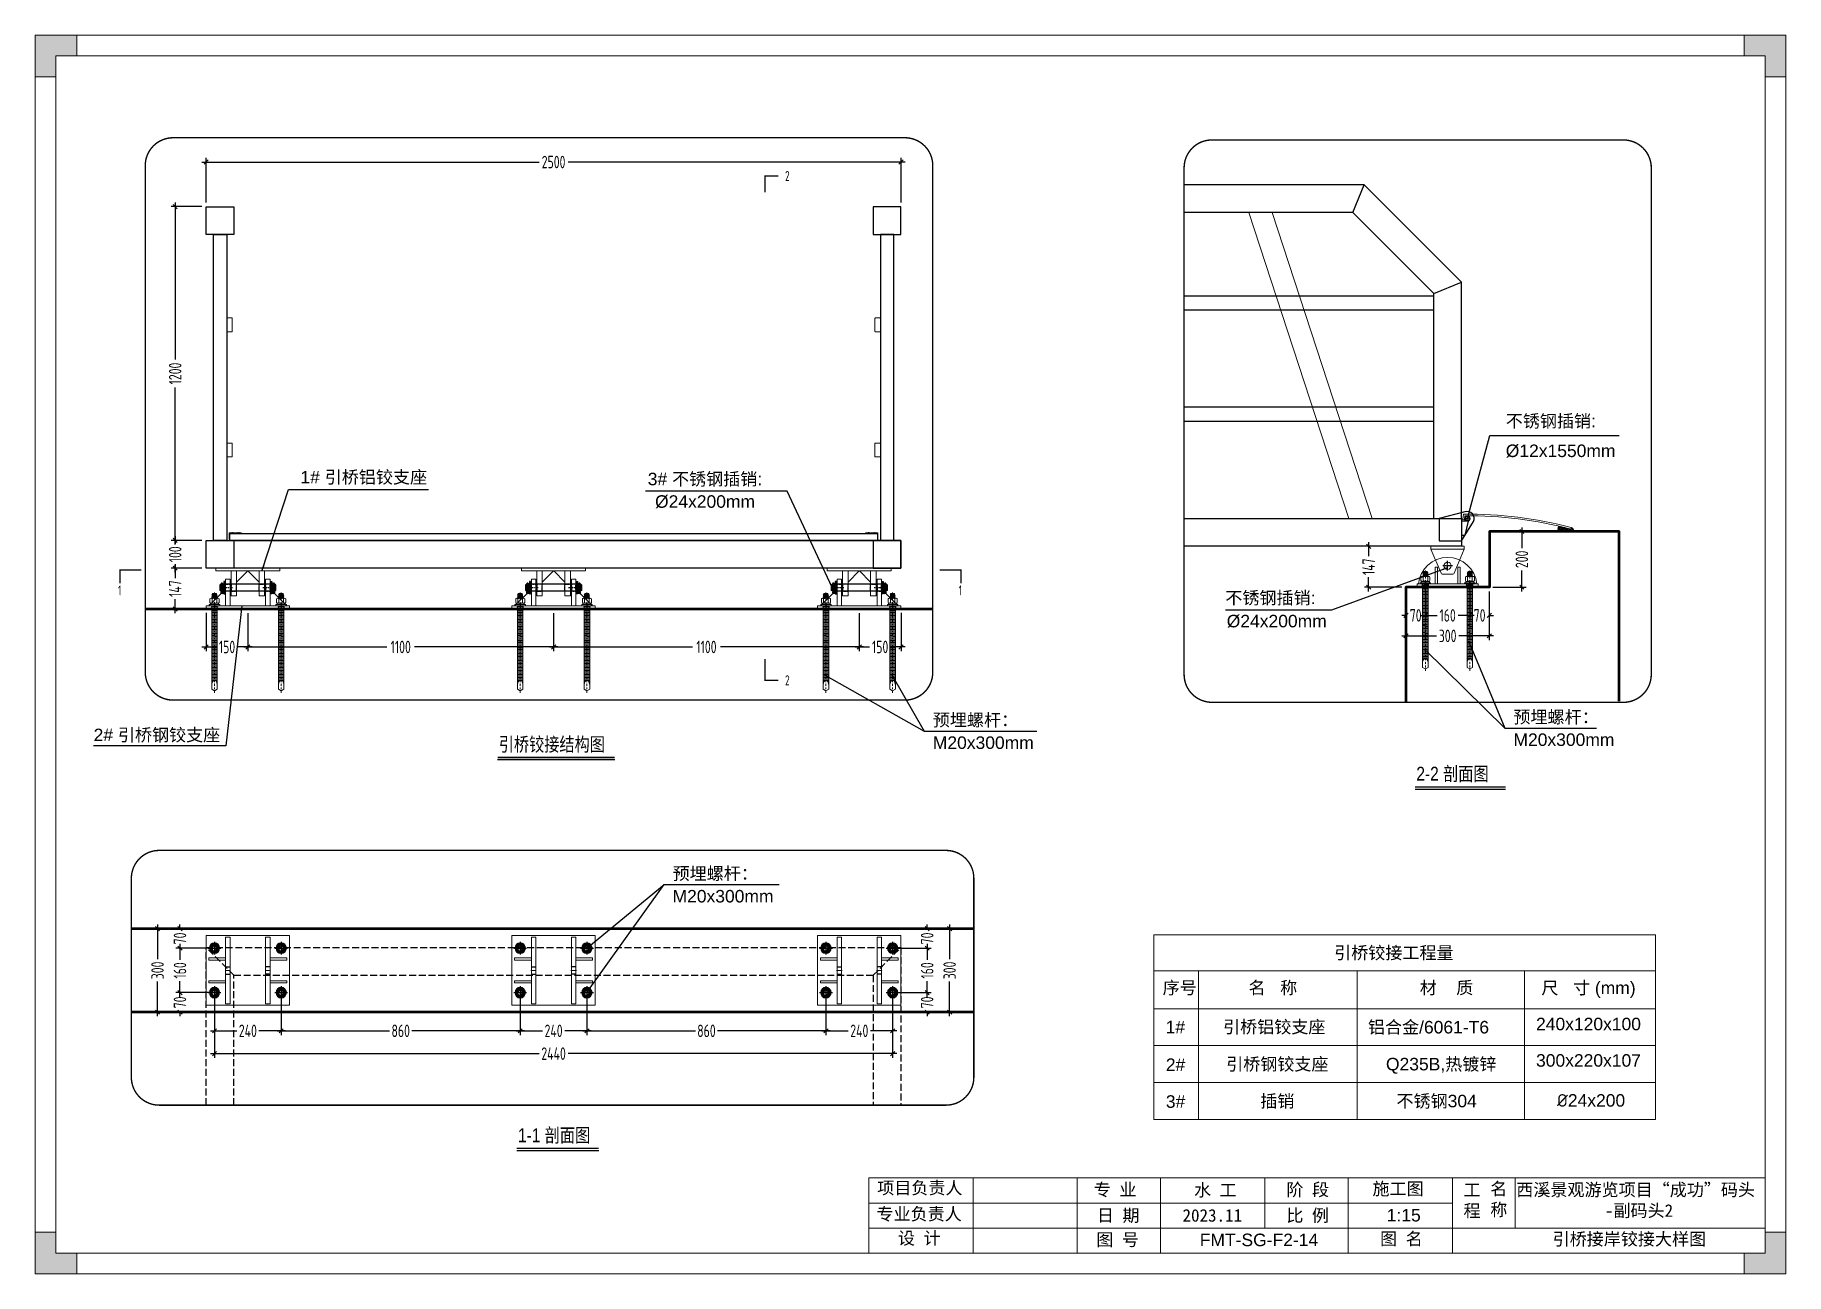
# Model space of a CAD drawing. Header units: millimetres. Extents: x 136606 to 1231039, y 82794 to 127364.
# Drawn here: x 867036 to 873335, y 122467 to 126922 of the extents above; entities that cross this region are included whole.
import ezdxf
from ezdxf.enums import TextEntityAlignment as Align

# ---------------------------------------------------------------- set-up
doc = ezdxf.new("R2010")
doc.units = ezdxf.units.MM
for name, pattern in [('BLTA11-LD-L-4001_Plot Plan for Seawater Intake System_20140729$0$CENTER2', [1.125, 0.75, -0.125, 0.125, -0.125]), ('BLTA11-LD-L-4001_Plot Plan for Seawater Intake System_20140729$0$PHANTOM2', [1.25, 0.625, -0.125, 0.125, -0.125, 0.125, -0.125]), ('CENTER', [0.6, 0.375, -0.075, 0.075, -0.075]), ('CENTER2', [28.575, 19.05, -3.175, 3.175, -3.175]), ('DASH', [0.35, 0.25, -0.1]), ('DASHDOT2', [12.7, 6.35, -3.175, 0, -3.175]), ('DIVIDEX2', [63.5, 25.4, -12.7, 0, -12.7, 0, -12.7]), ('HIDDEN2', [4.7625, 3.175, -1.5875])]:
    doc.linetypes.add(name, pattern=pattern)
for name, color, linetype in [('100x100铝方通', 3, 'Continuous'), ('BS-Annectent', 115, 'Continuous'), ('BS-Index symbol', 35, 'Continuous'), ('HR-dimension', 9, 'Continuous'), ('HR-Indentifier', 6, 'Continuous'), ('HR-Structure', 5, 'Continuous'), ('HR-text', 2, 'Continuous'), ('HR-Zhuliang', 3, 'Continuous'), ('标注', 9, 'Continuous'), ('铝条', 31, 'Continuous'), ('铝横梁', 220, 'Continuous'), ('铝通', 4, 'Continuous'), ('面板', 44, 'Continuous')]:
    doc.layers.add(name, color=color, linetype=linetype)
for name, color, linetype, lineweight in [('screw', 33, 'Continuous', 13), ('图框', 7, 'Continuous', 13), ('型材', 7, 'Continuous', 15), ('文本', 3, 'Continuous', 13), ('结构', 4, 'Continuous', 18), ('铝斜撑', 241, 'Continuous', 9)]:
    doc.layers.add(name, color=color, linetype=linetype, lineweight=lineweight)
doc.styles.add('Arial', font='arial.ttf')
doc.styles.add('hztxt', font='ros1.shx', dxfattribs={"width": 0.8, "bigfont": 'hztxt.shx'})
doc.styles.get("Standard").update_dxf_attribs({"font": 'arial.ttf'})
doc.styles.add('工程字体', font='arial.ttf', dxfattribs={"width": 0.8})
doc.dimstyles.new('DIM-15', dxfattribs={"dimscale": 15, "dimtxt": 3, "dimasz": 1, "dimexe": 1, "dimexo": 1, "dimgap": 0.5, "dimtad": 0, "dimdec": 1, "dimrnd": 0.0005, "dimzin": 9, "dimdsep": 46, "dimtxsty": 'hztxt', "dimblk": 'OBLIQUE', "dimcen": 0, "dimdle": 1, "dimclrd": 9, "dimclre": 9, "dimclrt": 2, "dimazin": 2, "dimtfac": 1, "dimtdec": 1, "dimtix": 1, "dimtofl": 0, "dimtmove": 2, "dimatfit": 3, "dimfxl": 1, "dimarcsym": 2})
doc.dimstyles.new('HR-BI-DIM5', dxfattribs={"dimscale": 6, "dimtxt": 5, "dimasz": 1, "dimexe": 1, "dimexo": 1.5, "dimgap": 2, "dimtad": 1, "dimdec": 1, "dimdsep": 46, "dimtxsty": 'hztxt', "dimcen": 0, "dimdle": 1, "dimclrd": 256, "dimclre": 256, "dimclrt": 2, "dimadec": 1, "dimazin": 0, "dimtfac": 1, "dimtdec": 1, "dimtix": 1, "dimtmove": 2, "dimatfit": 3, "dimfxl": 1, "dimtfill": 1, "dimtolj": 1, "dimtzin": 0, "dimarcsym": 1})

msp = doc.modelspace()

# ---------------------------------------------------------------- texts
at = {"layer": 'HR-text', "style": 'hztxt', "width": 0.8}
for s, p in [('2', (869733.9912, 126415.3233, 0.0003)), ('1', (867334.2271, 124925.5495)), ('1', (870358.8824, 124925.5495)), ('2', (869733.9912, 124602.1062, 0.0003))]:
    msp.add_text(s, height=36, dxfattribs=at).set_placement(p, align=Align.MIDDLE_LEFT)
at = {"layer": '文本', "style": 'Arial'}
for s, p in [('不锈钢插销: ', (872327.2409, 125511.9982)), ('%%C12x1550mm', (872327.2409, 125404.8825)), ('1# 引桥铝铰支座', (867990.4537, 125310.0711, -0.0005)), ('3# 不锈钢插销:', (869240.0719, 125303.4857)), ('%%C24x200mm', (869266.3284, 125222.4775)), ('不锈钢插销: ', (871318.1628, 124876.0356)), ('%%C24x200mm', (871323.3012, 124792.5496)), ('预埋螺杆：', (870265.7736, 124437.1075)), ('预埋螺杆：', (872354.8666, 124447.8253)), ('2# 引桥钢铰支座', (867246.3153, 124383.2694)), ('M20x300mm', (870265.7736, 124355.375)), ('M20x300mm', (872354.8666, 124366.0928)), ('预埋螺杆：', (869329.327, 123884.9631, 0.0003)), ('M20x300mm', (869329.327, 123803.2306, 0.0003)), ('铝合金/6061-T6 ', (871831.2671, 123332.2588)), ('Q235B,热镀锌', (871896.1813, 123199.4776)), ('不锈钢304', (871934.0522, 123066.6965))]:
    msp.add_text(s, height=45, dxfattribs=at).set_placement(p)
at = {"layer": '文本', "char_height": 45, "style": 'Arial'}
for s, insert, attachment_point in [('引桥铰接工程量', (871924.59, 123619.9143), 5), ('序号', (871154.1838, 123494.1475), 5), ('名   称', (871489.329, 123494.1475), 5), ('材    质', (872114.0792, 123494.1475), 5), ('尺   寸 (mm)', (872624.9216, 123489.3548), 5), ('1#', (871138.338, 123355.3022), 5), ('引桥铝铰支座', (871494.1067, 123353.2093), 5), ('240x120x100', (872624.9216, 123365.8307), 5), ('2#', (871139.1412, 123219.8814), 5), ('引桥钢铰支座', (871505.3773, 123219.2856), 5), ('300x220x107', (872624.9216, 123234.8938), 5), ('3#', (871139.1412, 123087.1003), 5), ('插销', (871505.3773, 123086.5045), 5), ('{\\fISOCPEUR|b0|i0|c0|p34;%%C}24x200', (872634.2924, 123091.1344), 5), ('\\P1:15', (871899.063, 122776.2174), 1), ('\\P引桥接岸铰接大样图', (872495.7592, 122690.4516), 1)]:
    msp.add_mtext(s, dxfattribs=dict(at, insert=insert, attachment_point=attachment_point))
at = {"layer": '文本', "insert": (871226.2236, 122612.3732), "char_height": 45, "attachment_point": 1, "style": 'Arial'}
msp.add_mtext_dynamic_manual_height_columns('FMT-SG-F2-14', width=120, gutter_width=0, heights=[124.0928], dxfattribs=at)

# ---------------------------------------------------------------- blocks, each defined once
blk = doc.blocks.new('A$C46522D11')
for p, q in [((0, 17.1), (8.2, 25.2)), ((2.9, 12.7), (0.5, 15.1)), ((10.4, 12.2), (1.4, 21.3)), ((2.8, 12.8), (9.5, 19.5)), ((5, 12.2), (55.3, 12.2)), ((9.4, 20.3), (5.3, 24.5)), ((9.6, 19.3), (8.9, 25.2)), ((9.3, 12.2), (17.2, 20.1)), ((9.6, 19.3), (55.3, 24.4)), ((17.5, 12.2), (10.4, 19.4)), ((16.4, 12.2), (25.2, 21)), ((24.6, 12.2), (16.7, 20.1)), ((31.6, 12.2), (23.1, 20.8)), ((23.5, 12.2), (33.2, 21.9)), ((38.7, 12.2), (29.5, 21.5)), ((30.5, 12.2), (41.1, 22.8)), ((45.8, 12.2), (35.8, 22.2)), ((37.6, 12.2), (49.1, 23.7)), ((52.9, 12.2), (42.2, 22.9)), ((44.7, 12.2), (55.3, 22.8)), ((55.3, 16.9), (48.5, 23.6)), ((51.8, 12.2), (55.3, 15.7)), ((55.3, 24), (54.9, 24.4)), ((55.3, 12.2), (55.3, 24.4))]:
    blk.add_line(p, q)
at = {"color": 1, "linetype": 'CENTER', "ltscale": 10.16}
for p, q in [((372.9, 11), (394.9, 11)), ((383.9, 0), (383.9, 22))]:
    blk.add_line(p, q, dxfattribs=at)
blk.add_lwpolyline([(399.9, 5.2), (399.9, 25.2, 0.066496), (8.9, 25.2), (9.6, 19.3, -0.065854), (393.9, 19.9), (393.9, 5.2)], format="xyb", close=True)
for radius in [10, 7]:
    blk.add_circle((383.9, 11), radius)
for centre, radius, start, end in [((5, 17.2), 5, 165.52249, 270), ((8.9, 16.2), 9, 90, 165.52249)]:
    blk.add_arc(centre, radius, start, end)
blk = doc.blocks.new('A$C848c3b45')
at = {"layer": '图框', "lineweight": 0, "xscale": -1, "rotation": 359.6607206610116}
blk.add_blockref('A$C46522D11', (383.8, -13.3), dxfattribs=at)
blk = doc.blocks.new('*U945')
blk.add_line((0, 0), (42.13, 0))
at = {"const_width": 0.5}
blk.add_lwpolyline([(0, 0.75), (42.13, 0.75)], dxfattribs=at)
at = {"style": '工程字体', "width": 0.8}
blk.add_attdef('图名标注', (0.42, 3), '', height=5, dxfattribs=at)
blk = doc.blocks.new('_Oblique')
at = {"color": 0, "linetype": 'ByBlock', "lineweight": -2}
blk.add_line((-0.5, -0.5), (0.5, 0.5), dxfattribs=at)
blk = doc.blocks.new('*D1011')
at = {"color": 9, "lineweight": -2, "transparency": 16777216}
for p, q in [((867636.3, 125005.3), (867524.8, 125005.3)), ((867539.8, 125020.3), (867539.8, 124969.9)), ((867539.8, 124843.3), (867539.8, 124893.7)), ((867636.3, 124858.3), (867524.8, 124858.3))]:
    blk.add_line(p, q, dxfattribs=at)
at = {"layer": 'Defpoints', "color": 0, "transparency": 16777216}
for p in [(867539.8, 125005.3), (867651.3, 125005.3), (867651.3, 124858.3)]:
    blk.add_point(p, dxfattribs=at)
at = {"color": 9, "lineweight": -2, "transparency": 16777216, "xscale": 15, "yscale": 15, "zscale": 15}
for p, rotation in [((867539.8, 125005.3), 90), ((867539.8, 124858.3), 270)]:
    blk.add_blockref('_Oblique', p, dxfattribs=dict(at, rotation=rotation))
at = {"color": 2, "transparency": 16777216, "insert": (867539.8, 124931.8), "char_height": 45, "attachment_point": 5, "rotation": 90, "style": 'hztxt'}
blk.add_mtext('147', dxfattribs=at)
blk = doc.blocks.new('*D1211')
at = {"color": 9, "lineweight": -2, "transparency": 16777216}
for p, q in [((871968.1, 124922), (871968.1, 124746.8)), ((872268.1, 124922), (872268.1, 124746.8)), ((871953.1, 124761.8), (872078.2, 124761.8)), ((872283.1, 124761.8), (872158, 124761.8))]:
    blk.add_line(p, q, dxfattribs=at)
at = {"layer": 'Defpoints', "color": 0, "transparency": 16777216}
for p in [(871968.1, 124937, 0), (872268.1, 124937, 0), (872268.1, 124761.8)]:
    blk.add_point(p, dxfattribs=at)
at = {"color": 9, "lineweight": -2, "transparency": 16777216, "xscale": 15, "yscale": 15, "zscale": 15, "rotation": 180}
blk.add_blockref('_Oblique', (871968.1, 124761.8), dxfattribs=at)
at = {"color": 9, "lineweight": -2, "transparency": 16777216, "xscale": 15, "yscale": 15, "zscale": 15}
blk.add_blockref('_Oblique', (872268.1, 124761.8), dxfattribs=at)
at = {"color": 2, "transparency": 16777216, "insert": (872118.1, 124761.8), "char_height": 45, "attachment_point": 5, "style": 'hztxt'}
blk.add_mtext('300', dxfattribs=at)
blk = doc.blocks.new('*D1212')
at = {"color": 9, "lineweight": -2, "transparency": 16777216}
for p, q in [((872283.1, 125137), (872400.2, 125137)), ((872385.2, 125152), (872385.2, 125076.9)), ((872385.2, 124922), (872385.2, 124997.1)), ((872280.6, 124937), (872400.2, 124937))]:
    blk.add_line(p, q, dxfattribs=at)
at = {"layer": 'Defpoints', "color": 0, "transparency": 16777216}
for p in [(872268.1, 125137, 0), (872385.2, 125137), (872265.6, 124937, 0)]:
    blk.add_point(p, dxfattribs=at)
at = {"color": 9, "lineweight": -2, "transparency": 16777216, "xscale": 15, "yscale": 15, "zscale": 15}
for p, rotation in [((872385.2, 125137), 90), ((872385.2, 124937), 270)]:
    blk.add_blockref('_Oblique', p, dxfattribs=dict(at, rotation=rotation))
at = {"color": 2, "transparency": 16777216, "insert": (872385.2, 125037), "char_height": 45, "attachment_point": 5, "rotation": 90, "style": 'hztxt'}
blk.add_mtext('200', dxfattribs=at)
blk = doc.blocks.new('*D1012')
at = {"color": 9, "lineweight": -2, "transparency": 16777216}
for p, q in [((872023.3, 125084), (871818.8, 125084)), ((871833.8, 125099), (871833.8, 125048.6)), ((871953.1, 124937), (871818.8, 124937)), ((871833.8, 124922), (871833.8, 124972.4))]:
    blk.add_line(p, q, dxfattribs=at)
at = {"layer": 'Defpoints', "color": 0, "transparency": 16777216}
for p in [(871833.8, 125084), (872038.3, 125084, 0), (871968.1, 124937, 0)]:
    blk.add_point(p, dxfattribs=at)
at = {"color": 9, "lineweight": -2, "transparency": 16777216, "xscale": 15, "yscale": 15, "zscale": 15}
for p, rotation in [((871833.8, 125084), 90), ((871833.8, 124937), 270)]:
    blk.add_blockref('_Oblique', p, dxfattribs=dict(at, rotation=rotation))
at = {"color": 2, "transparency": 16777216, "insert": (871833.8, 125010.5), "char_height": 45, "attachment_point": 5, "rotation": 90, "style": 'hztxt'}
blk.add_mtext('147', dxfattribs=at)
blk = doc.blocks.new('*D1013')
at = {"color": 9, "lineweight": -2, "transparency": 16777216}
for p, q in [((867586.3, 123708.9), (867461.3, 123708.9)), ((867476.3, 123723.9), (867476.3, 123598.8)), ((867476.3, 123393.9), (867476.3, 123519)), ((867586.3, 123408.9), (867461.3, 123408.9))]:
    blk.add_line(p, q, dxfattribs=at)
at = {"layer": 'Defpoints', "color": 0, "transparency": 16777216}
for p in [(867476.3, 123708.9), (867601.3, 123708.9, 0), (867601.3, 123408.9, 0)]:
    blk.add_point(p, dxfattribs=at)
at = {"color": 9, "lineweight": -2, "transparency": 16777216, "xscale": 15, "yscale": 15, "zscale": 15}
for p, rotation in [((867476.3, 123708.9), 90), ((867476.3, 123408.9), 270)]:
    blk.add_blockref('_Oblique', p, dxfattribs=dict(at, rotation=rotation))
at = {"color": 2, "transparency": 16777216, "insert": (867476.3, 123558.9), "char_height": 45, "attachment_point": 5, "rotation": 90, "style": 'hztxt'}
blk.add_mtext('300', dxfattribs=at)
blk = doc.blocks.new('*U943')
blk.add_line((0, 0), (32.53, 0))
at = {"const_width": 0.5}
blk.add_lwpolyline([(0, 0.75), (32.53, 0.75)], dxfattribs=at)
at = {"style": '工程字体', "width": 0.8}
blk.add_attdef('图名标注', (0.42, 3), '', height=5, dxfattribs=at)
blk = doc.blocks.new('*D1014')
at = {"color": 9, "lineweight": -2, "transparency": 16777216}
for p, q in [((871968.1, 124922), (871968.1, 124820.5)), ((872038.1, 124922), (872038.1, 124820.5)), ((871968.1, 124835.5), (871953.1, 124835.5)), ((872038.1, 124835.5), (872053.1, 124835.5))]:
    blk.add_line(p, q, dxfattribs=at)
at = {"layer": 'Defpoints', "color": 0, "transparency": 16777216}
for p in [(871968.1, 124937, 0), (872038.1, 124937, 0), (872038.1, 124835.5)]:
    blk.add_point(p, dxfattribs=at)
at = {"color": 9, "lineweight": -2, "transparency": 16777216, "xscale": 15, "yscale": 15, "zscale": 15}
blk.add_blockref('_Oblique', (871968.1, 124835.5), dxfattribs=at)
at = {"color": 9, "lineweight": -2, "transparency": 16777216, "xscale": 15, "yscale": 15, "zscale": 15, "rotation": 180}
blk.add_blockref('_Oblique', (872038.1, 124835.5), dxfattribs=at)
at = {"color": 2, "transparency": 16777216, "insert": (872003.1, 124835.5), "char_height": 45, "attachment_point": 5, "style": 'hztxt'}
blk.add_mtext('70', dxfattribs=at)
blk = doc.blocks.new('*D1015')
at = {"color": 9, "lineweight": -2, "transparency": 16777216}
for p, q in [((872038.1, 124922), (872038.1, 124820.5)), ((872198.1, 124922), (872198.1, 124820.5)), ((872023.1, 124835.5), (872080, 124835.5)), ((872213.1, 124835.5), (872156.2, 124835.5))]:
    blk.add_line(p, q, dxfattribs=at)
at = {"layer": 'Defpoints', "color": 0, "transparency": 16777216}
for p in [(872038.1, 124937, 0), (872198.1, 124937, 0), (872198.1, 124835.5)]:
    blk.add_point(p, dxfattribs=at)
at = {"color": 9, "lineweight": -2, "transparency": 16777216, "xscale": 15, "yscale": 15, "zscale": 15, "rotation": 180}
blk.add_blockref('_Oblique', (872038.1, 124835.5), dxfattribs=at)
at = {"color": 9, "lineweight": -2, "transparency": 16777216, "xscale": 15, "yscale": 15, "zscale": 15}
blk.add_blockref('_Oblique', (872198.1, 124835.5), dxfattribs=at)
at = {"color": 2, "transparency": 16777216, "insert": (872118.1, 124835.5), "char_height": 45, "attachment_point": 5, "style": 'hztxt'}
blk.add_mtext('160', dxfattribs=at)
blk = doc.blocks.new('*D1016')
at = {"color": 9, "lineweight": -2, "transparency": 16777216}
for p, q in [((872198.1, 124922), (872198.1, 124820.5)), ((872268.1, 124922), (872268.1, 124820.5)), ((872198.1, 124835.5), (872183.1, 124835.5)), ((872268.1, 124835.5), (872283.1, 124835.5))]:
    blk.add_line(p, q, dxfattribs=at)
at = {"layer": 'Defpoints', "color": 0, "transparency": 16777216}
for p in [(872198.1, 124937, 0), (872268.1, 124937, 0), (872268.1, 124835.5)]:
    blk.add_point(p, dxfattribs=at)
at = {"color": 9, "lineweight": -2, "transparency": 16777216, "xscale": 15, "yscale": 15, "zscale": 15}
blk.add_blockref('_Oblique', (872198.1, 124835.5), dxfattribs=at)
at = {"color": 9, "lineweight": -2, "transparency": 16777216, "xscale": 15, "yscale": 15, "zscale": 15, "rotation": 180}
blk.add_blockref('_Oblique', (872268.1, 124835.5), dxfattribs=at)
at = {"color": 2, "transparency": 16777216, "insert": (872233.1, 124835.5), "char_height": 45, "attachment_point": 5, "style": 'hztxt'}
blk.add_mtext('70', dxfattribs=at)
blk = doc.blocks.new('*U942')
blk.add_line((0, 0), (29.5, 0))
at = {"const_width": 0.5}
blk.add_lwpolyline([(0, 0.75), (29.5, 0.75)], dxfattribs=at)
at = {"style": '工程字体', "width": 0.8}
blk.add_attdef('图名标注', (0.42, 3), '', height=5, dxfattribs=at)
blk = doc.blocks.new('A$C79B7160B')
at = {"color": 1, "linetype": 'DASHDOT2', "ltscale": 20}
for points in [[(-23.1, 0), (23.1, 0)], [(0, 23.1), (0, -23.1)]]:
    blk.add_lwpolyline(points, dxfattribs=at)
for points in [[(-18.5, 0, 1), (18.5, 0, 1), (-18.5, 0, 1)], [(-14.5, 0, 1), (14.5, 0, 1), (-14.5, 0, 1)], [(-10, 0, 1), (10, 0, 1), (-10, 0, 1)]]:
    blk.add_lwpolyline(points, format="xyb")
blk.add_lwpolyline([(0, -16.5), (-15, -8.2), (-15, 8.2), (0, 16.5), (15, 8.2), (15, -8.2), (0, -16.5)])
at = {"color": 253, "linetype": 'HIDDEN2', "ltscale": 20}
blk.add_lwpolyline([(0, -8.2, 2.414214), (-8.2, 0, 2.414214)], format="xyb", dxfattribs=at)
blk = doc.blocks.new('A$C02bcacc6')
at = {"color": 1, "linetype": 'CENTER2'}
for p, q in [((-230, 13), (-214, 13)), ((-70, 13), (-86, 13)), ((-230, -13), (-214, -13)), ((-70, -13), (-86, -13))]:
    blk.add_line(p, q, dxfattribs=at)
at = {"layer": '结构', "color": 4}
for p, q in [((0, 125), (-300, 125)), ((-300, 125), (-300, -125)), ((0, -125), (0, 125)), ((-300, -125), (0, -125))]:
    blk.add_line(p, q, dxfattribs=at)
at = {"layer": '结构', "color": 1, "linetype": 'CENTER', "ltscale": 0.44}
for p, q in [((-282.1, 80), (-257.9, 80)), ((-270, 67.9), (-270, 92.1)), ((-17.9, 80), (-42.1, 80)), ((-30, 67.9), (-30, 92.1)), ((-282.1, -80), (-257.9, -80)), ((-270, -67.9), (-270, -92.1)), ((-17.9, -80), (-42.1, -80)), ((-30, -67.9), (-30, -92.1))]:
    blk.add_line(p, q, dxfattribs=at)
at = {"layer": '结构', "color": 1, "linetype": 'CENTER', "ltscale": 0.36}
for p, q in [((-231.9, 0), (-212.1, 0)), ((-68.1, 0), (-87.9, 0))]:
    blk.add_line(p, q, dxfattribs=at)
at = {"layer": '结构', "color": 4}
for points in [[(-230, -120), (-230, 120), (-214, 120), (-214, -120)], [(-70, -120), (-70, 120), (-86, 120), (-86, -120)], [(-230, 37), (-290, 37), (-290, 45), (-230, 45)], [(-70, 37), (-10, 37), (-10, 45), (-70, 45)], [(-230, -37), (-290, -37), (-290, -45), (-230, -45)], [(-70, -37), (-10, -37), (-10, -45), (-70, -45)]]:
    blk.add_lwpolyline(points, close=True, dxfattribs=at)
for centre in [(-270, 80), (-30, 80), (-270, -80), (-30, -80)]:
    blk.add_circle(centre, 11, dxfattribs=at)
blk = doc.blocks.new('*D1017')
at = {"color": 9, "lineweight": -2, "transparency": 16777216}
for p, q in [((867666.3, 123708.9), (867542.1, 123708.9)), ((867557.1, 123708.9), (867557.1, 123723.9)), ((867666.3, 123638.9), (867542.1, 123638.9)), ((867557.1, 123638.9), (867557.1, 123623.9))]:
    blk.add_line(p, q, dxfattribs=at)
at = {"layer": 'Defpoints', "color": 0, "transparency": 16777216}
for p in [(867557.1, 123708.9), (867681.3, 123708.9, 0), (867681.3, 123638.9, 0)]:
    blk.add_point(p, dxfattribs=at)
at = {"color": 9, "lineweight": -2, "transparency": 16777216, "xscale": 15, "yscale": 15, "zscale": 15}
for p, rotation in [((867557.1, 123708.9), 270), ((867557.1, 123638.9), 90)]:
    blk.add_blockref('_Oblique', p, dxfattribs=dict(at, rotation=rotation))
at = {"color": 2, "transparency": 16777216, "insert": (867557.1, 123673.9), "char_height": 45, "attachment_point": 5, "rotation": 90, "style": 'hztxt'}
blk.add_mtext('70', dxfattribs=at)
blk = doc.blocks.new('*D1018')
at = {"color": 9, "lineweight": -2, "transparency": 16777216}
for p, q in [((867666.3, 123638.9), (867542.1, 123638.9)), ((867557.1, 123653.9), (867557.1, 123597)), ((867557.1, 123463.9), (867557.1, 123520.8)), ((867666.3, 123478.9), (867542.1, 123478.9))]:
    blk.add_line(p, q, dxfattribs=at)
at = {"layer": 'Defpoints', "color": 0, "transparency": 16777216}
for p in [(867681.3, 123638.9, 0), (867557.1, 123478.9), (867681.3, 123478.9, 0)]:
    blk.add_point(p, dxfattribs=at)
at = {"color": 9, "lineweight": -2, "transparency": 16777216, "xscale": 15, "yscale": 15, "zscale": 15}
for p, rotation in [((867557.1, 123638.9), 90), ((867557.1, 123478.9), 270)]:
    blk.add_blockref('_Oblique', p, dxfattribs=dict(at, rotation=rotation))
at = {"color": 2, "transparency": 16777216, "insert": (867557.1, 123558.9), "char_height": 45, "attachment_point": 5, "rotation": 90, "style": 'hztxt'}
blk.add_mtext('160', dxfattribs=at)
blk = doc.blocks.new('*D1019')
at = {"color": 9, "lineweight": -2, "transparency": 16777216}
for p, q in [((867557.1, 123478.9), (867557.1, 123493.9)), ((867666.3, 123478.9), (867542.1, 123478.9)), ((867666.3, 123408.9), (867542.1, 123408.9)), ((867557.1, 123408.9), (867557.1, 123393.9))]:
    blk.add_line(p, q, dxfattribs=at)
at = {"layer": 'Defpoints', "color": 0, "transparency": 16777216}
for p in [(867681.3, 123478.9, 0), (867557.1, 123408.9), (867681.3, 123408.9, 0)]:
    blk.add_point(p, dxfattribs=at)
at = {"color": 9, "lineweight": -2, "transparency": 16777216, "xscale": 15, "yscale": 15, "zscale": 15}
for p, rotation in [((867557.1, 123478.9), 270), ((867557.1, 123408.9), 90)]:
    blk.add_blockref('_Oblique', p, dxfattribs=dict(at, rotation=rotation))
at = {"color": 2, "transparency": 16777216, "insert": (867557.1, 123443.9), "char_height": 45, "attachment_point": 5, "rotation": 90, "style": 'hztxt'}
blk.add_mtext('70', dxfattribs=at)
blk = doc.blocks.new('A$C148601bc')
at = {"layer": 'HR-dimension'}
blk.add_lwpolyline([(-5.8, -50), (6.7, 0), (-18.3, 0), (-18.3, -50)], close=True, dxfattribs=at)
blk = doc.blocks.new('A$Cea697e5a')
blk.add_circle((20.8, 150), 7)
at = {"layer": '100x100铝方通'}
for points in [[(0, 150), (0, 1000), (-350, 1350), (-998.2, 1350)], [(-391.4, 1250), (-350, 1350)], [(-100, 150), (-100, 958.6), (-391.4, 1250), (-998.2, 1250)], [(-100, 958.6), (0, 1000)]]:
    blk.add_lwpolyline(points, dxfattribs=at)
at = {"layer": 'HR-Zhuliang'}
blk.add_lwpolyline([(-998.2, 150), (0, 150), (0, 50), (-998.2, 50)], dxfattribs=at)
at = {"layer": '铝斜撑'}
for points in [[(-765.2, 1250), (-405.2, 150)], [(-681, 1250), (-321, 150)]]:
    blk.add_lwpolyline(points, dxfattribs=at)
at = {"layer": '铝条'}
for points in [[(-998.2, 900), (-100, 900), (-100, 950), (-998.2, 950)], [(-998.2, 500), (-100, 500), (-100, 550), (-998.2, 550)]]:
    blk.add_lwpolyline(points, dxfattribs=at)
at = {"layer": '铝通'}
blk.add_lwpolyline([(43.6, 139.6, 0.668622), (12.1, 173.4), (-80, 150), (-80, 70), (0, 70)], format="xyb", close=True, dxfattribs=at)
at = {"layer": 'HR-dimension'}
blk.add_blockref('A$C148601bc', (18.3, 140), dxfattribs=at)
blk = doc.blocks.new('*D1034')
at = {"color": 9, "lineweight": -2, "transparency": 16777216}
for p, q in [((867681.3, 123463.9), (867681.3, 123326.6)), ((867921.3, 123463.9), (867921.3, 123326.6)), ((867666.3, 123341.6), (867761.4, 123341.6)), ((867936.3, 123341.6), (867841.2, 123341.6))]:
    blk.add_line(p, q, dxfattribs=at)
at = {"layer": 'Defpoints', "color": 0, "transparency": 16777216}
for p in [(867681.3, 123478.9, 0), (867921.3, 123478.9, 0), (867921.3, 123341.6)]:
    blk.add_point(p, dxfattribs=at)
at = {"color": 9, "lineweight": -2, "transparency": 16777216, "xscale": 15, "yscale": 15, "zscale": 15, "rotation": 180}
blk.add_blockref('_Oblique', (867681.3, 123341.6), dxfattribs=at)
at = {"color": 9, "lineweight": -2, "transparency": 16777216, "xscale": 15, "yscale": 15, "zscale": 15}
blk.add_blockref('_Oblique', (867921.3, 123341.6), dxfattribs=at)
at = {"color": 2, "transparency": 16777216, "insert": (867801.3, 123341.6), "char_height": 45, "attachment_point": 5, "style": 'hztxt'}
blk.add_mtext('240', dxfattribs=at)
blk = doc.blocks.new('*D1035')
at = {"color": 9, "lineweight": -2, "transparency": 16777216}
for p, q in [((869881.3, 123463.9), (869881.3, 123326.6)), ((870121.3, 123463.9), (870121.3, 123326.6)), ((869866.3, 123341.6), (869961.4, 123341.6)), ((870136.3, 123341.6), (870041.2, 123341.6))]:
    blk.add_line(p, q, dxfattribs=at)
at = {"layer": 'Defpoints', "color": 0, "transparency": 16777216}
for p in [(869881.3, 123478.9, 0), (870121.3, 123478.9, 0), (870121.3, 123341.6)]:
    blk.add_point(p, dxfattribs=at)
at = {"color": 9, "lineweight": -2, "transparency": 16777216, "xscale": 15, "yscale": 15, "zscale": 15, "rotation": 180}
blk.add_blockref('_Oblique', (869881.3, 123341.6), dxfattribs=at)
at = {"color": 9, "lineweight": -2, "transparency": 16777216, "xscale": 15, "yscale": 15, "zscale": 15}
blk.add_blockref('_Oblique', (870121.3, 123341.6), dxfattribs=at)
at = {"color": 2, "transparency": 16777216, "insert": (870001.3, 123341.6), "char_height": 45, "attachment_point": 5, "style": 'hztxt'}
blk.add_mtext('240', dxfattribs=at)
blk = doc.blocks.new('*D1039')
at = {"color": 9, "lineweight": -2, "transparency": 16777216}
for p, q in [((867539.8, 125120.3), (867539.8, 125093.4)), ((867636.3, 125105.3), (867524.8, 125105.3)), ((867636.3, 125005.3), (867524.8, 125005.3)), ((867539.8, 124990.3), (867539.8, 125017.2))]:
    blk.add_line(p, q, dxfattribs=at)
at = {"layer": 'Defpoints', "color": 0, "transparency": 16777216}
for p in [(867539.8, 125105.3), (867651.3, 125105.3), (867651.3, 125005.3)]:
    blk.add_point(p, dxfattribs=at)
at = {"color": 9, "lineweight": -2, "transparency": 16777216, "xscale": 15, "yscale": 15, "zscale": 15}
for p, rotation in [((867539.8, 125105.3), 90), ((867539.8, 125005.3), 270)]:
    blk.add_blockref('_Oblique', p, dxfattribs=dict(at, rotation=rotation))
at = {"color": 2, "transparency": 16777216, "insert": (867539.8, 125055.3), "char_height": 45, "attachment_point": 5, "rotation": 90, "style": 'hztxt'}
blk.add_mtext('100', dxfattribs=at)
blk = doc.blocks.new('*D1040')
at = {"color": 9, "lineweight": -2, "transparency": 16777216}
for p, q in [((867539.8, 126320.3), (867539.8, 125755.4)), ((867636.3, 126305.3), (867524.8, 126305.3)), ((867539.8, 125090.3), (867539.8, 125655.2)), ((867636.3, 125105.3), (867524.8, 125105.3))]:
    blk.add_line(p, q, dxfattribs=at)
at = {"layer": 'Defpoints', "color": 0, "transparency": 16777216}
for p in [(867539.8, 126305.3), (867651.3, 126305.3), (867651.3, 125105.3)]:
    blk.add_point(p, dxfattribs=at)
at = {"color": 9, "lineweight": -2, "transparency": 16777216, "xscale": 15, "yscale": 15, "zscale": 15}
for p, rotation in [((867539.8, 126305.3), 90), ((867539.8, 125105.3), 270)]:
    blk.add_blockref('_Oblique', p, dxfattribs=dict(at, rotation=rotation))
at = {"color": 2, "transparency": 16777216, "insert": (867539.8, 125705.3), "char_height": 45, "attachment_point": 5, "rotation": 90, "style": 'hztxt'}
blk.add_mtext('1200', dxfattribs=at)
blk = doc.blocks.new('*D1084')
at = {"color": 9, "lineweight": -2, "transparency": 16777216}
for p, q in [((867801.3, 124843.3), (867801.3, 124707)), ((868901.3, 124843.3), (868901.3, 124707)), ((867786.3, 124722), (868301.2, 124722)), ((868916.3, 124722), (868401.4, 124722))]:
    blk.add_line(p, q, dxfattribs=at)
at = {"layer": 'Defpoints', "color": 0, "transparency": 16777216}
for p in [(867801.3, 124858.3, 0), (868901.3, 124858.3, 0), (868901.3, 124722)]:
    blk.add_point(p, dxfattribs=at)
at = {"color": 9, "lineweight": -2, "transparency": 16777216, "xscale": 15, "yscale": 15, "zscale": 15, "rotation": 180}
blk.add_blockref('_Oblique', (867801.3, 124722), dxfattribs=at)
at = {"color": 9, "lineweight": -2, "transparency": 16777216, "xscale": 15, "yscale": 15, "zscale": 15}
blk.add_blockref('_Oblique', (868901.3, 124722), dxfattribs=at)
at = {"color": 2, "transparency": 16777216, "insert": (868351.3, 124722), "char_height": 45, "attachment_point": 5, "style": 'hztxt'}
blk.add_mtext('1100', dxfattribs=at)
blk = doc.blocks.new('*D1085')
at = {"color": 9, "lineweight": -2, "transparency": 16777216}
for p, q in [((870001.3, 124843.3), (870001.3, 124707)), ((870151.3, 124845.1), (870151.3, 124707)), ((869986.3, 124722), (870038.2, 124722)), ((870166.3, 124722), (870114.4, 124722))]:
    blk.add_line(p, q, dxfattribs=at)
at = {"layer": 'Defpoints', "color": 0, "transparency": 16777216}
for p in [(870001.3, 124858.3, 0), (870151.3, 124860.1), (870151.3, 124722)]:
    blk.add_point(p, dxfattribs=at)
at = {"color": 9, "lineweight": -2, "transparency": 16777216, "xscale": 15, "yscale": 15, "zscale": 15, "rotation": 180}
blk.add_blockref('_Oblique', (870001.3, 124722), dxfattribs=at)
at = {"color": 9, "lineweight": -2, "transparency": 16777216, "xscale": 15, "yscale": 15, "zscale": 15}
blk.add_blockref('_Oblique', (870151.3, 124722), dxfattribs=at)
at = {"color": 2, "transparency": 16777216, "insert": (870076.3, 124722), "char_height": 45, "attachment_point": 5, "style": 'hztxt'}
blk.add_mtext('150', dxfattribs=at)
blk = doc.blocks.new('*D1086')
at = {"color": 9, "lineweight": -2, "transparency": 16777216}
for p, q in [((867651.3, 124845.1), (867651.3, 124707)), ((867801.3, 124843.3), (867801.3, 124707)), ((867636.3, 124722), (867688.2, 124722)), ((867816.3, 124722), (867764.4, 124722))]:
    blk.add_line(p, q, dxfattribs=at)
at = {"layer": 'Defpoints', "color": 0, "transparency": 16777216}
for p in [(867651.3, 124860.1), (867801.3, 124858.3, 0), (867651.3, 124722)]:
    blk.add_point(p, dxfattribs=at)
at = {"color": 9, "lineweight": -2, "transparency": 16777216, "xscale": 15, "yscale": 15, "zscale": 15, "rotation": 180}
blk.add_blockref('_Oblique', (867651.3, 124722), dxfattribs=at)
at = {"color": 9, "lineweight": -2, "transparency": 16777216, "xscale": 15, "yscale": 15, "zscale": 15}
blk.add_blockref('_Oblique', (867801.3, 124722), dxfattribs=at)
at = {"color": 2, "transparency": 16777216, "insert": (867726.3, 124722), "char_height": 45, "attachment_point": 5, "style": 'hztxt'}
blk.add_mtext('150', dxfattribs=at)
blk = doc.blocks.new('*D1265')
at = {"color": 9, "lineweight": -2, "transparency": 16777216}
for p, q in [((869021.3, 123463.9), (869021.3, 123326.6)), ((869881.3, 123463.9), (869881.3, 123326.6)), ((869006.3, 123341.6), (869411.4, 123341.6)), ((869896.3, 123341.6), (869491.2, 123341.6))]:
    blk.add_line(p, q, dxfattribs=at)
at = {"layer": 'Defpoints', "color": 0, "transparency": 16777216}
for p in [(869021.3, 123478.9), (869881.3, 123478.9), (869881.3, 123341.6)]:
    blk.add_point(p, dxfattribs=at)
at = {"color": 9, "lineweight": -2, "transparency": 16777216, "xscale": 15, "yscale": 15, "zscale": 15, "rotation": 180}
blk.add_blockref('_Oblique', (869021.3, 123341.6), dxfattribs=at)
at = {"color": 9, "lineweight": -2, "transparency": 16777216, "xscale": 15, "yscale": 15, "zscale": 15}
blk.add_blockref('_Oblique', (869881.3, 123341.6), dxfattribs=at)
at = {"color": 2, "transparency": 16777216, "insert": (869451.3, 123341.6), "char_height": 45, "attachment_point": 5, "style": 'hztxt'}
blk.add_mtext('860', dxfattribs=at)
blk = doc.blocks.new('*D1266')
at = {"color": 9, "lineweight": -2, "transparency": 16777216}
for p, q in [((867681.3, 123463.9), (867681.3, 123244.7)), ((870121.3, 123463.9), (870121.3, 123244.7)), ((867666.3, 123259.7), (868849.4, 123259.7)), ((870136.3, 123259.7), (868953.2, 123259.7))]:
    blk.add_line(p, q, dxfattribs=at)
at = {"layer": 'Defpoints', "color": 0, "transparency": 16777216}
for p in [(867681.3, 123478.9), (870121.3, 123478.9), (870121.3, 123259.7)]:
    blk.add_point(p, dxfattribs=at)
at = {"color": 9, "lineweight": -2, "transparency": 16777216, "xscale": 15, "yscale": 15, "zscale": 15, "rotation": 180}
blk.add_blockref('_Oblique', (867681.3, 123259.7), dxfattribs=at)
at = {"color": 9, "lineweight": -2, "transparency": 16777216, "xscale": 15, "yscale": 15, "zscale": 15}
blk.add_blockref('_Oblique', (870121.3, 123259.7), dxfattribs=at)
at = {"color": 2, "transparency": 16777216, "insert": (868901.3, 123259.7), "char_height": 45, "attachment_point": 5, "style": 'hztxt'}
blk.add_mtext('2440', dxfattribs=at)
blk = doc.blocks.new('A$C1CD0366B')
at = {"color": 1, "linetype": 'CENTER', "ltscale": 0.52}
for p, q in [((70, 45.7), (70, 74.3)), ((55.7, 60), (84.3, 60))]:
    blk.add_line(p, q, dxfattribs=at)
blk.add_lwpolyline([(0, 120), (0, 0), (10, 0), (10, 120)], close=True)
blk.add_lwpolyline([(10, 120), (96.7, 83.9, -0.315452), (100, 79.2), (100, 40.8, -0.315452), (96.7, 36.1), (10, 0)], format="xyb")
blk.add_circle((70, 60), 13)
blk = doc.blocks.new('JAGZZ')
at = {"color": 1, "linetype": 'CENTER2', "ltscale": 0.2}
for p, q in [((524724.7, 13006.5), (524689.4, 13006.5)), ((524707.1, 12988.9), (524707.1, 13024.1)), ((524616.1, 12929.5), (524616.1, 12941.5)), ((524627.1, 12917.9), (524627.1, 12953.1)), ((524638.1, 12929.5), (524638.1, 12941.5)), ((524776.1, 12929.5), (524776.1, 12941.5)), ((524787.1, 12917.9), (524787.1, 12953.1)), ((524798.1, 12929.5), (524798.1, 12941.5))]:
    blk.add_line(p, q, dxfattribs=at)
at = {"layer": '结构', "color": 4}
for p, q in [((524597.1, 12929.5), (524597.1, 12941.5)), ((524817.1, 12941.5), (524597.1, 12941.5)), ((524817.1, 12929.5), (524597.1, 12929.5)), ((524817.1, 12929.5), (524817.1, 12941.5))]:
    blk.add_line(p, q, dxfattribs=at)
for points in [[(524670.1, 12941.5), (524670.1, 13001.5), (524662.1, 13001.5), (524662.1, 12941.5)], [(524744.1, 12941.5), (524744.1, 13001.5), (524752.1, 13001.5), (524752.1, 12941.5)]]:
    blk.add_lwpolyline(points, close=True, dxfattribs=at)
at = {"layer": '结构'}
blk.add_circle((524707.1, 13006.5), 13, dxfattribs=at)
at = {"layer": '结构', "color": 4}
blk.add_arc((524707.1, 12931), 105.5, 5.72481, 174.27519, dxfattribs=at)
blk = doc.blocks.new('GW-TK')
at = {"layer": '图框', "linetype": 'Continuous', "lineweight": 0}
h = blk.add_hatch(color=256, dxfattribs=at)
h.dxf.hatch_style = 1
h.paths.add_polyline_path([(927183.55, 464715.01), (927183.55, 464705.01), (927188.55, 464705.01), (927188.55, 464710.01), (927193.56, 464710.01), (927193.56, 464715.01)])
h = blk.add_hatch(color=256, dxfattribs=at)
h.dxf.hatch_style = 1
h.paths.add_polyline_path([(927593.55, 464715.01), (927593.55, 464710.01), (927598.55, 464710.01), (927598.55, 464705.01), (927603.55, 464705.01), (927603.55, 464715.01)])
h = blk.add_hatch(color=256, dxfattribs=at)
h.dxf.hatch_style = 1
h.paths.add_polyline_path([(927193.56, 464418.01), (927193.56, 464423.01), (927188.55, 464423.01), (927188.55, 464428.01), (927183.55, 464428.01), (927183.55, 464418.01)])
h = blk.add_hatch(color=256, dxfattribs=at)
h.dxf.hatch_style = 1
h.paths.add_polyline_path([(927603.55, 464418.01), (927603.55, 464428.01), (927598.55, 464428.01), (927598.55, 464423.01), (927593.55, 464423.01), (927593.55, 464418.01)])
at = {"layer": '图框', "linetype": 'Continuous'}
for p, q in [((927383.55, 464441.02), (927383.55, 464423.01)), ((927408.55, 464441.02), (927408.55, 464423.01)), ((927433.55, 464441.02), (927433.55, 464423.01)), ((927453.55, 464441.02), (927453.55, 464423.01)), ((927478.55, 464441.02), (927478.55, 464429.01)), ((927498.55, 464441.02), (927498.55, 464423.01)), ((927523.55, 464441.02), (927523.55, 464423.01)), ((927538.55, 464441.02), (927538.55, 464429.01)), ((927383.55, 464435.01), (927523.55, 464435.01)), ((927451.56, 464429.01), (927383.55, 464429.01)), ((927383.55, 464429.01), (927598.55, 464429.01))]:
    blk.add_line(p, q, dxfattribs=at)
at = {"layer": '图框', "linetype": 'Continuous', "lineweight": 0}
for points in [[(927188.55, 464705.01), (927188.55, 464710.01), (927193.56, 464710.01), (927193.56, 464715.01), (927183.55, 464715.01), (927183.55, 464705.01)], [(927598.55, 464705.01), (927598.55, 464710.01), (927593.55, 464710.01), (927593.55, 464715.01), (927603.55, 464715.01), (927603.55, 464705.01)], [(927188.55, 464428.01), (927188.55, 464423.01), (927193.56, 464423.01), (927193.56, 464418.01), (927183.55, 464418.01), (927183.55, 464428.01)], [(927598.55, 464428.01), (927598.55, 464423.01), (927593.55, 464423.01), (927593.55, 464418.01), (927603.55, 464418.01), (927603.55, 464428.01)]]:
    blk.add_lwpolyline(points, close=True, dxfattribs=at)
at = {"layer": '图框'}
for points in [[(927183.55, 464715.01), (927603.55, 464715.01), (927603.55, 464418.01), (927183.55, 464418.01)], [(927188.55, 464710.01), (927598.55, 464710.01), (927598.55, 464423.01), (927188.55, 464423.01)]]:
    blk.add_lwpolyline(points, close=True, dxfattribs=at)
at = {"layer": '图框', "linetype": 'Continuous'}
blk.add_lwpolyline([(927383.55, 464441.02), (927598.55, 464441.02)], dxfattribs=at)
at = {"layer": '图框', "linetype": 'Continuous', "char_height": 3, "attachment_point": 1}
for s, width, heights, insert in [('{\\fSimSun|b0|i0|c134|p2;项目负责人}', 26.0225, [0], (927385.56, 464440.15)), ('{\\fSimSun|b0|i0|c134|p2;专 业}', 12.8345, [0], (927437.53, 464439.73)), ('{\\fSimSun|b0|i0|c134|p2;阶 段}', 17.4775, [0], (927483.73, 464439.73)), ('{\\fSimSun|b0|i0|c134|p2;工 程}', 5.2119, [0], (927526.21, 464439.66)), ('{\\fSimSun|b0|i0|c134|p2;名 称}', 5.2119, [0], (927532.62, 464439.93)), ('{\\fSimSun|b0|i0|c134|p2;专业负责人}', 24.6361, [2.04], (927385.39, 464433.9)), ('{\\fSimSun|b0|i0|c134|p2;日 期}', 11.224, [0], (927438.25, 464433.55)), ('{\\fSimSun|b0|i0|c134|p2;比 例}', 10.9146, [0], (927483.71, 464433.55)), ('{\\fSimSun|b0|i0|c134|p2;设 计}', 16.2353, [0], (927390.55, 464428.09)), ('{\\fSimSun|b0|i0|c134|p2;图 号}', 23.6261, [0], (927438.11, 464427.75)), ('{\\fSimSun|b0|i0|c134|p2;图 名}', 12.066, [0], (927506.19, 464427.94))]:
    blk.add_mtext_dynamic_manual_height_columns(s, width=width, gutter_width=17.5, heights=heights, dxfattribs=dict(at, insert=insert))
at = {"layer": '图框', "color": 3, "linetype": 'Continuous', "char_height": 3, "attachment_point": 1}
for s, width, insert in [('{\\fSimSun|b0|i0|c134|p2;水 工}', 11.224, (927461.55, 464439.63)), ('\\pt9;{\\fSimSun|b0|i0|c134|p2;施工图}', 18.6303, (927504.36, 464439.94)), ('\\pi0.39911,t9.39911;{\\fSimSun|b0|i0|c134|p2;西溪景观游览项目“成功”码头\\P\\pi21.67411,t30.67411;-副码头2}', 60.0149, (927538.45, 464439.71)), ('{\\fSimSun|b0|i0|c134|p2;2023.11}', 11.224, (927458.8, 464433.55))]:
    blk.add_mtext_dynamic_manual_height_columns(s, width=width, gutter_width=17.5, heights=[0], dxfattribs=dict(at, insert=insert))
blk = doc.blocks.new('Fushou')
at = {"layer": '型材'}
blk.add_lwpolyline([(320873, 174507, 0.414214), (320878, 174512), (320878, 174602, 0.414214), (320873, 174607), (320843, 174607, 0.414214), (320838, 174602), (320838, 174512, 0.414214), (320843, 174507)], format="xyb", close=True, dxfattribs=at)
at = {"layer": '型材', "elevation": 0}
blk.add_lwpolyline([(320873, 173607, 0.414214), (320878, 173612), (320878, 173702, 0.414214), (320873, 173707), (320843, 173707, 0.414214), (320838, 173702), (320838, 173612, 0.414214), (320843, 173607)], format="xyb", close=True, dxfattribs=at)
at = {"layer": '铝横梁', "color": 6}
blk.add_lwpolyline([(320742, 175207), (320838, 175207), (320838, 173007), (320742, 173007)], close=True, dxfattribs=at)
at = {"layer": '铝通'}
for points in [[(320690, 175207), (320690, 175407), (320890, 175407), (320890, 175207), (320690, 175207)], [(320690, 172807), (320690, 173007), (320890, 173007), (320890, 172807), (320690, 172807)]]:
    blk.add_lwpolyline(points, dxfattribs=at)
blk = doc.blocks.new('接岸铝支座')
at = {"color": 1, "linetype": 'BLTA11-LD-L-4001_Plot Plan for Seawater Intake System_20140729$0$CENTER2', "ltscale": 5}
for points in [[(394146.5, 96616.9), (394146.5, 96596.9), (394120.5, 96596.9), (394120.5, 96616.9)], [(394146.5, 96495.9), (394146.5, 96515.9), (394120.5, 96515.9), (394120.5, 96495.9)]]:
    blk.add_lwpolyline(points, close=True, dxfattribs=at)
at = {"layer": '型材'}
for points in [[(394063.5, 96441.4), (394063.5, 96671.4), (394073.5, 96671.4), (394073.5, 96441.4)], [(394163.5, 96616.9), (394163.5, 96596.9), (394073.5, 96596.9), (394073.5, 96616.9)], [(394073.5, 96556.9), (394113.5, 96596.9), (394073.5, 96596.9)], [(394073.5, 96555.9), (394113.5, 96515.9), (394073.5, 96515.9)], [(394163.5, 96495.9), (394163.5, 96515.9), (394073.5, 96515.9), (394073.5, 96495.9)]]:
    blk.add_lwpolyline(points, close=True, dxfattribs=at)
blk = doc.blocks.new('接岸钢支座')
at = {"color": 1, "linetype": 'BLTA11-LD-L-4001_Plot Plan for Seawater Intake System_20140729$0$PHANTOM2', "ltscale": 5}
for p, q in [((394020.5, 96870), (394020.5, 96882)), ((394031.5, 96859.3), (394031.5, 96889.3)), ((394042.5, 96870), (394042.5, 96882)), ((394260.5, 96870), (394260.5, 96882)), ((394271.5, 96859.3), (394271.5, 96889.3)), ((394282.5, 96870), (394282.5, 96882)), ((394061.5, 96805), (394096.5, 96805)), ((394205.5, 96805), (394240.5, 96805))]:
    blk.add_line(p, q, dxfattribs=at)
for points in [[(394071.5, 96792), (394087.5, 96792), (394087.5, 96818), (394071.5, 96818)], [(394231.5, 96792), (394215.5, 96792), (394215.5, 96818), (394231.5, 96818)]]:
    blk.add_lwpolyline(points, close=True, dxfattribs=at)
at = {"layer": '结构'}
for points in [[(394301.5, 96882), (394001.5, 96882), (394001.5, 96870), (394301.5, 96870)], [(394011.5, 96870), (394071.5, 96870), (394071.5, 96810)], [(394071.5, 96775), (394087.5, 96775), (394087.5, 96870), (394071.5, 96870)], [(394231.5, 96775), (394215.5, 96775), (394215.5, 96870), (394231.5, 96870)], [(394291.5, 96870), (394231.5, 96870), (394231.5, 96810)]]:
    blk.add_lwpolyline(points, close=True, dxfattribs=at)
blk = doc.blocks.new('Split_Pins_GB91')
at = {"color": 8, "linetype": 'Continuous', "lineweight": 15}
for p, q in [((-3, 6), (-7, 3)), ((0, 5), (0, -5)), ((-3, -6), (-7, -3))]:
    blk.add_line(p, q, dxfattribs=at)
at = {"color": 7, "linetype": 'Continuous', "lineweight": 15}
for p, q in [((50, 5), (0, 5)), ((0, 0), (56, 0)), ((50, 5), (50, 0)), ((56, -5), (56, 0)), ((0, -5), (56, -5))]:
    blk.add_line(p, q, dxfattribs=at)
for centre, radius, start, end in [((-10, 0), 9.5, 41.3178, 318.6822), ((-10, 0), 4.75, 41.3178, 318.6822), ((0, 9), 9.23, 221.3178, 270), ((0, -9), 9.23, 90, 138.6822), ((0, 9), 4.48, 221.3178, 270), ((0, -9), 4.48, 90, 138.6822)]:
    blk.add_arc(centre, radius, start, end, dxfattribs=at)
blk = doc.blocks.new('PIN-M24x200')
for points in [[(38982.9, 4427.6), (38982.9, 4451.6), (38980.9, 4449.6), (38980.9, 4429.6), (38982.9, 4427.6)], [(39178.9, 4427.6), (39180.9, 4429.6), (39180.9, 4449.6), (39178.9, 4451.6), (39178.9, 4427.6)]]:
    blk.add_lwpolyline(points)
for points in [[(38982.9, 4451.6), (39178.9, 4451.6), (39178.9, 4427.6), (38982.9, 4427.6)], [(38994.5, 4417.6), (38998.5, 4417.6), (38998.5, 4461.6), (38994.5, 4461.6)], [(39167.3, 4417.6), (39163.3, 4417.6), (39163.3, 4461.6), (39167.3, 4461.6)]]:
    blk.add_lwpolyline(points, close=True)
at = {"layer": '标注', "color": 1, "linetype": 'CENTER', "ltscale": 0.1}
for centre in [(38988.9, 4439.6), (39172.9, 4439.6)]:
    blk.add_circle(centre, 3.25, dxfattribs=at)
at = {"yscale": 0.5315191496507999, "zscale": 0.5315191496507999}
for p, xscale, rotation in [((38988.9, 4427.6), -0.5315191496507999, 270), ((39172.9, 4427.6), 0.5315191496507999, 90.00000000000001)]:
    blk.add_blockref('Split_Pins_GB91', p, dxfattribs=dict(at, xscale=xscale, rotation=rotation))
blk = doc.blocks.new('*U957')
at = {"rotation": 270}
blk.add_blockref('接岸铝支座', (-96556.5, 394140.7), dxfattribs=at)
at = {"xscale": -1, "rotation": 180}
blk.add_blockref('接岸钢支座', (-394151.5, 96812.2), dxfattribs=at)
at = {"xscale": -1}
blk.add_blockref('PIN-M24x200', (39080.8, -4432.5), dxfattribs=at)
blk = doc.blocks.new('*U958')
at = {"color": 0, "linetype": 'ByBlock', "lineweight": -2, "transparency": 16777216}
for p in [(0, 0), (1100, 0), (2200, 0)]:
    blk.add_blockref('*U957', p, dxfattribs=at)
blk = doc.blocks.new('*D1155')
at = {"color": 9, "lineweight": -2, "transparency": 16777216}
for p, q in [((868901.3, 124843.3), (868901.3, 124707)), ((870001.3, 124843.3), (870001.3, 124707)), ((868886.3, 124722), (869401.2, 124722)), ((870016.3, 124722), (869501.4, 124722))]:
    blk.add_line(p, q, dxfattribs=at)
at = {"layer": 'Defpoints', "color": 0, "transparency": 16777216}
for p in [(868901.3, 124858.3, 0), (870001.3, 124858.3, 0), (868901.3, 124722)]:
    blk.add_point(p, dxfattribs=at)
at = {"color": 9, "lineweight": -2, "transparency": 16777216, "xscale": 15, "yscale": 15, "zscale": 15, "rotation": 180}
blk.add_blockref('_Oblique', (868901.3, 124722), dxfattribs=at)
at = {"color": 9, "lineweight": -2, "transparency": 16777216, "xscale": 15, "yscale": 15, "zscale": 15}
blk.add_blockref('_Oblique', (870001.3, 124722), dxfattribs=at)
at = {"color": 2, "transparency": 16777216, "insert": (869451.3, 124722), "char_height": 45, "attachment_point": 5, "style": 'hztxt'}
blk.add_mtext('1100', dxfattribs=at)
blk = doc.blocks.new('*U959')
at = {"layer": 'screw'}
for p, q in [((-16.3, 157.1), (-16.3, 144.3)), ((-12.2, 159.6), (12.2, 159.6)), ((-12.2, 141.8), (12.2, 141.8)), ((-6.3, 174.2), (-9.4, 172.8)), ((-9.4, 172.8), (-6.3, 171.1)), ((-9.4, 172.8), (9.4, 171.5)), ((-6.3, 171.1), (-9.4, 169.6)), ((-9.4, 169.6), (-6.3, 168)), ((-9.4, 169.6), (9.4, 168.4)), ((-6.3, 168), (-9.4, 166.5)), ((-9.4, 166.5), (-6.3, 164.8)), ((-9.4, 166.5), (9.4, 165.3)), ((-6.3, 164.8), (-9.4, 163.4)), ((-9.4, 163.4), (-6.3, 161.7)), ((-9.4, 163.4), (9.4, 162.1)), ((-6.3, 161.7), (-9.4, 160.2)), ((-9.4, 160.2), (-8.1, 159.6)), ((-9.4, 160.2), (0.8, 159.6)), ((-6.6, 133), (-9.2, 131.8)), ((-9.2, 131.8), (-6.1, 130.2)), ((9.6, 130.6), (-9.2, 131.8)), ((9.6, 127.5), (-9.2, 128.7)), ((-8.2, 157.1), (-8.2, 144.3)), ((-7.2, 173.8), (-7.2, 175.9)), ((-6.3, 174.2), (6.3, 173.3)), ((-6.3, 171.1), (6.3, 170.2)), ((-6.3, 171.1), (6.3, 170.2)), ((-6.3, 168), (6.3, 167.1)), ((-6.3, 164.8), (6.3, 163.9)), ((-6.3, 164.8), (6.3, 163.9)), ((-6.3, 161.7), (6.3, 160.8)), ((-6.3, 161.7), (6.3, 160.8)), ((-6.1, 130.2), (6.5, 129.3)), ((5.4, 176.9), (-5.4, 176.9)), ((-3.6, 174.1), (-3.6, 175.9)), ((-2.5, 133), (6.5, 132.4)), ((-0.4, 141.8), (-2.2, 137)), ((2.2, 141.8), (0.4, 137)), ((3.6, 173.5), (3.6, 175.9)), ((6.3, 173.3), (9.4, 171.5)), ((9.4, 171.5), (6.3, 170.2)), ((6.3, 170.2), (9.4, 168.4)), ((9.4, 168.4), (6.3, 167.1)), ((6.3, 167.1), (9.4, 165.3)), ((9.4, 165.3), (6.3, 163.9)), ((6.3, 163.9), (9.4, 162.1)), ((9.4, 162.1), (6.3, 160.8)), ((6.3, 160.8), (8.4, 159.6)), ((8, 133), (6.5, 132.4)), ((6.5, 132.4), (9.6, 130.6)), ((9.6, 130.6), (6.5, 129.3)), ((7.2, 172.8), (7.2, 175.9)), ((8.2, 157.1), (8.2, 144.3)), ((16.3, 157.1), (16.3, 144.3)), ((9.4, 124.3), (-9.4, 125.6)), ((9.4, 121.2), (-9.4, 122.4)), ((9.4, 118.1), (-9.4, 119.3)), ((9.4, 114.9), (-9.4, 116.2)), ((9.4, 111.8), (-9.4, 113)), ((9.4, 108.6), (-9.4, 109.9)), ((9.4, 105.5), (-9.4, 106.8)), ((9.4, 102.4), (-9.4, 103.6)), ((9.4, 99.2), (-9.4, 100.5)), ((9.4, 96.1), (-9.4, 97.3)), ((9.4, 93), (-9.4, 94.2)), ((9.4, 89.8), (-9.4, 91.1)), ((9.4, 86.7), (-9.4, 87.9)), ((9.4, 83.5), (-9.4, 84.8)), ((9.4, 80.4), (-9.4, 81.7)), ((9.4, 77.3), (-9.4, 78.5)), ((9.4, 74.1), (-9.4, 75.4)), ((9.4, 71), (-9.4, 72.2)), ((9.4, 67.9), (-9.4, 69.1)), ((9.4, 64.7), (-9.4, 66)), ((9.4, 61.6), (-9.4, 62.8)), ((9.4, 58.4), (-9.4, 59.7)), ((9.4, 55.3), (-9.4, 56.6)), ((9.4, 52.2), (-9.4, 53.4)), ((9.4, 49), (-9.4, 50.3)), ((9.4, 45.9), (-9.4, 47.1)), ((9.4, 42.8), (-9.4, 44)), ((9.4, 39.6), (-9.4, 40.9)), ((9.4, 36.5), (-9.4, 37.7)), ((9.4, 33.4), (-9.4, 34.6)), ((9.4, 30.2), (-9.4, 31.5)), ((9.4, 27.1), (-9.4, 28.3)), ((9.4, 23.9), (-9.4, 25.2)), ((9.4, 20.8), (-9.4, 22)), ((9.4, 17.7), (-9.4, 18.9)), ((9.4, 14.5), (-9.4, 15.8)), ((9.4, 11.4), (-9.4, 12.6)), ((9.4, 8.3), (-9.4, 9.5)), ((9.4, 5.1), (-9.4, 6.4)), ((9.4, 2), (-9.4, 3.2)), ((9.4, -1.2), (-9.4, 0.1)), ((-6.3, 17.2), (6.3, 16.3)), ((9.4, -4.3), (-9.4, -3)), ((9.4, -7.4), (-9.4, -6.2)), ((9.4, -10.6), (-9.4, -9.3)), ((9.4, -13.7), (-9.4, -12.5)), ((-6.3, -14.1), (-9.4, -15.6)), ((9.4, -16.8), (-9.4, -15.6)), ((9.4, -20), (-9.4, -18.7)), ((9.4, -23.1), (-9.4, -21.9)), ((9.4, -26.3), (-9.4, -25)), ((9.4, -29.4), (-9.4, -28.1)), ((9.4, -32.5), (-9.4, -31.3)), ((9.4, -35.7), (-9.4, -34.4)), ((9.4, -38.8), (-9.4, -37.6)), ((9.4, -41.9), (-9.4, -40.7)), ((9.4, -45.1), (-9.4, -43.8)), ((9.4, -48.2), (-9.4, -47)), ((9.4, -51.4), (-9.4, -50.1)), ((9.4, -54.5), (-9.4, -53.2)), ((9.4, -57.6), (-9.4, -56.4)), ((9.4, -60.8), (-9.4, -59.5)), ((9.4, -63.9), (-9.4, -62.7)), ((-6.3, -14.1), (6.3, -15)), ((9.4, -67), (-9.4, -65.8)), ((9.4, -70.2), (-9.4, -68.9)), ((9.4, -73.3), (-9.4, -72.1)), ((9.4, -76.5), (-9.4, -75.2)), ((9.4, -79.6), (-9.4, -78.3)), ((9.4, -82.7), (-9.4, -81.5)), ((9.4, -85.9), (-9.4, -84.6)), ((9.4, -89), (-9.4, -87.8)), ((9.4, -92.1), (-9.4, -90.9)), ((9.4, -95.3), (-9.4, -94)), ((9.4, -98.4), (-9.4, -97.2)), ((9.4, -101.6), (-9.4, -100.3)), ((9.4, -104.7), (-9.4, -103.4)), ((9.4, -107.8), (-9.4, -106.6)), ((9.4, -111), (-9.4, -109.7)), ((9.4, -114.1), (-9.4, -112.9)), ((9.4, -117.2), (-9.4, -116)), ((9.4, -120.4), (-9.4, -119.1)), ((9.4, -123.5), (-9.4, -122.3)), ((9.4, -126.6), (-9.4, -125.4)), ((9.4, -129.8), (-9.4, -128.5)), ((9.4, -132.9), (-9.4, -131.7)), ((9.4, -136.1), (-9.4, -134.8)), ((-6.3, -136.5), (-9.4, -138)), ((-9.4, -138), (-6.3, -139.6)), ((-3.8, -138.3), (-9.4, -138)), ((-6.3, -139.6), (-9.4, -141.1)), ((-9.4, -141.1), (-7, -142.4)), ((-6.4, -141.3), (-9.4, -141.1)), ((-7.4, -143.3), (-9.4, -144.2)), ((-9.4, -144.2), (-8.1, -144.9)), ((-7.9, -144.3), (-9.4, -144.2)), ((-8.7, -147), (-9.4, -147.4)), ((-9.4, -147.4), (-8.8, -147.7)), ((-8.8, -147.4), (-9.4, -147.4)), ((-6.3, -136.5), (6.3, -137.4)), ((-6.3, -139.6), (-5.2, -139.7)), ((-6.3, -139.6), (-5.2, -139.7)), ((9.4, -139.2), (4.5, -138.9)), ((5.9, -140.5), (6.3, -140.5)), ((5.9, -140.5), (6.3, -140.5)), ((5.9, -140.5), (6.3, -140.5)), ((5.9, -140.5), (6.3, -140.5)), ((5.9, -140.5), (6.3, -140.5)), ((6.3, -137.4), (9.4, -139.2)), ((9.4, -139.2), (6.3, -140.5)), ((6.3, -140.5), (9.4, -142.3)), ((9.4, -142.3), (6.9, -142.2)), ((9.4, -142.3), (7.4, -143.2)), ((8, -144.6), (9.4, -145.5)), ((9.4, -145.5), (8.2, -145.4)), ((9.4, -145.5), (8.4, -145.9)), ((9, -148.3), (9.4, -148.6)), ((9.4, -148.6), (9, -148.8)), ((9.4, -148.6), (9, -148.6))]:
    blk.add_line(p, q, dxfattribs=at)
at = {"layer": 'screw', "color": 1, "linetype": 'DASHDOT2'}
blk.add_line((0, -180.4), (0, 180.4), dxfattribs=at)
at = {"layer": 'screw'}
for points in [[(18.8, 137), (18.8, 133), (-18.8, 133), (-18.8, 137)], [(14.7, 141.8), (-14.7, 141.8), (-14.7, 137), (14.7, 137)]]:
    blk.add_lwpolyline(points, close=True, dxfattribs=at)
for points in [[(-16.3, 157.1, -0.612824), (-8.2, 157.1, -0.305874), (8.2, 157.1, -0.612824), (16.3, 157.1)], [(-16.3, 144.3, 0.612824), (-8.2, 144.3, 0.305874), (8.2, 144.3, 0.612824), (16.3, 144.3)], [(7.2, 175.9, 0.516475), (3.6, 175.9, 0.258238), (-3.6, 175.9, 0.516475), (-7.2, 175.9)]]:
    blk.add_lwpolyline(points, format="xyb", dxfattribs=at)
blk.add_lwpolyline([(-9.9, 133), (-9.9, -167.4), (0, -173.1), (9.9, -167.4), (9.9, 133)], dxfattribs=at)
blk = doc.blocks.new('*U960')
at = {"color": 0, "linetype": 'ByBlock', "lineweight": -2, "transparency": 16777216}
for p in [(0, 0), (240, 0)]:
    blk.add_blockref('*U959', p, dxfattribs=at)
blk = doc.blocks.new('*U961')
at = {"layer": 'screw'}
for p, q in [((-16.3, 157.1), (-16.3, 144.3)), ((-12.2, 159.6), (12.2, 159.6)), ((-12.2, 141.8), (12.2, 141.8)), ((-6.3, 174.2), (-9.4, 172.8)), ((-9.4, 172.8), (-6.3, 171.1)), ((-9.4, 172.8), (9.4, 171.5)), ((-6.3, 171.1), (-9.4, 169.6)), ((-9.4, 169.6), (-6.3, 168)), ((-9.4, 169.6), (9.4, 168.4)), ((-6.3, 168), (-9.4, 166.5)), ((-9.4, 166.5), (-6.3, 164.8)), ((-9.4, 166.5), (9.4, 165.3)), ((-6.3, 164.8), (-9.4, 163.4)), ((-9.4, 163.4), (-6.3, 161.7)), ((-9.4, 163.4), (9.4, 162.1)), ((-6.3, 161.7), (-9.4, 160.2)), ((-9.4, 160.2), (-8.1, 159.6)), ((-9.4, 160.2), (0.8, 159.6)), ((-6.6, 133), (-9.2, 131.8)), ((-9.2, 131.8), (-6.1, 130.2)), ((9.6, 130.6), (-9.2, 131.8)), ((9.6, 127.5), (-9.2, 128.7)), ((-8.2, 157.1), (-8.2, 144.3)), ((-7.2, 173.8), (-7.2, 175.9)), ((-6.3, 174.2), (6.3, 173.3)), ((-6.3, 171.1), (6.3, 170.2)), ((-6.3, 171.1), (6.3, 170.2)), ((-6.3, 168), (6.3, 167.1)), ((-6.3, 164.8), (6.3, 163.9)), ((-6.3, 164.8), (6.3, 163.9)), ((-6.3, 161.7), (6.3, 160.8)), ((-6.3, 161.7), (6.3, 160.8)), ((-6.1, 130.2), (6.5, 129.3)), ((5.4, 176.9), (-5.4, 176.9)), ((-3.6, 174.1), (-3.6, 175.9)), ((-2.5, 133), (6.5, 132.4)), ((-0.4, 141.8), (-2.2, 137)), ((2.2, 141.8), (0.4, 137)), ((3.6, 173.5), (3.6, 175.9)), ((6.3, 173.3), (9.4, 171.5)), ((9.4, 171.5), (6.3, 170.2)), ((6.3, 170.2), (9.4, 168.4)), ((9.4, 168.4), (6.3, 167.1)), ((6.3, 167.1), (9.4, 165.3)), ((9.4, 165.3), (6.3, 163.9)), ((6.3, 163.9), (9.4, 162.1)), ((9.4, 162.1), (6.3, 160.8)), ((6.3, 160.8), (8.4, 159.6)), ((8, 133), (6.5, 132.4)), ((6.5, 132.4), (9.6, 130.6)), ((9.6, 130.6), (6.5, 129.3)), ((7.2, 172.8), (7.2, 175.9)), ((8.2, 157.1), (8.2, 144.3)), ((16.3, 157.1), (16.3, 144.3)), ((9.4, 124.3), (-9.4, 125.6)), ((9.4, 121.2), (-9.4, 122.4)), ((9.4, 118.1), (-9.4, 119.3)), ((9.4, 114.9), (-9.4, 116.2)), ((9.4, 111.8), (-9.4, 113)), ((9.4, 108.6), (-9.4, 109.9)), ((9.4, 105.5), (-9.4, 106.8)), ((9.4, 102.4), (-9.4, 103.6)), ((9.4, 99.2), (-9.4, 100.5)), ((9.4, 96.1), (-9.4, 97.3)), ((9.4, 93), (-9.4, 94.2)), ((9.4, 89.8), (-9.4, 91.1)), ((9.4, 86.7), (-9.4, 87.9)), ((9.4, 83.5), (-9.4, 84.8)), ((9.4, 80.4), (-9.4, 81.7)), ((9.4, 77.3), (-9.4, 78.5)), ((9.4, 74.1), (-9.4, 75.4)), ((9.4, 71), (-9.4, 72.2)), ((9.4, 67.9), (-9.4, 69.1)), ((9.4, 64.7), (-9.4, 66)), ((9.4, 61.6), (-9.4, 62.8)), ((9.4, 58.4), (-9.4, 59.7)), ((9.4, 55.3), (-9.4, 56.6)), ((9.4, 52.2), (-9.4, 53.4)), ((9.4, 49), (-9.4, 50.3)), ((9.4, 45.9), (-9.4, 47.1)), ((9.4, 42.8), (-9.4, 44)), ((9.4, 39.6), (-9.4, 40.9)), ((9.4, 36.5), (-9.4, 37.7)), ((9.4, 33.4), (-9.4, 34.6)), ((9.4, 30.2), (-9.4, 31.5)), ((9.4, 27.1), (-9.4, 28.3)), ((9.4, 23.9), (-9.4, 25.2)), ((9.4, 20.8), (-9.4, 22)), ((9.4, 17.7), (-9.4, 18.9)), ((9.4, 14.5), (-9.4, 15.8)), ((9.4, 11.4), (-9.4, 12.6)), ((9.4, 8.3), (-9.4, 9.5)), ((9.4, 5.1), (-9.4, 6.4)), ((9.4, 2), (-9.4, 3.2)), ((9.4, -1.2), (-9.4, 0.1)), ((-6.3, 17.2), (6.3, 16.3)), ((9.4, -4.3), (-9.4, -3)), ((9.4, -7.4), (-9.4, -6.2)), ((9.4, -10.6), (-9.4, -9.3)), ((9.4, -13.7), (-9.4, -12.5)), ((-6.3, -14.1), (-9.4, -15.6)), ((9.4, -16.8), (-9.4, -15.6)), ((9.4, -20), (-9.4, -18.7)), ((9.4, -23.1), (-9.4, -21.9)), ((9.4, -26.3), (-9.4, -25)), ((9.4, -29.4), (-9.4, -28.1)), ((9.4, -32.5), (-9.4, -31.3)), ((9.4, -35.7), (-9.4, -34.4)), ((9.4, -38.8), (-9.4, -37.6)), ((9.4, -41.9), (-9.4, -40.7)), ((9.4, -45.1), (-9.4, -43.8)), ((9.4, -48.2), (-9.4, -47)), ((9.4, -51.4), (-9.4, -50.1)), ((9.4, -54.5), (-9.4, -53.2)), ((9.4, -57.6), (-9.4, -56.4)), ((9.4, -60.8), (-9.4, -59.5)), ((9.4, -63.9), (-9.4, -62.7)), ((-6.3, -14.1), (6.3, -15)), ((9.4, -67), (-9.4, -65.8)), ((9.4, -70.2), (-9.4, -68.9)), ((9.4, -73.3), (-9.4, -72.1)), ((9.4, -76.5), (-9.4, -75.2)), ((9.4, -79.6), (-9.4, -78.3)), ((9.4, -82.7), (-9.4, -81.5)), ((9.4, -85.9), (-9.4, -84.6)), ((9.4, -89), (-9.4, -87.8)), ((9.4, -92.1), (-9.4, -90.9)), ((9.4, -95.3), (-9.4, -94)), ((9.4, -98.4), (-9.4, -97.2)), ((9.4, -101.6), (-9.4, -100.3)), ((9.4, -104.7), (-9.4, -103.4)), ((9.4, -107.8), (-9.4, -106.6)), ((9.4, -111), (-9.4, -109.7)), ((9.4, -114.1), (-9.4, -112.9)), ((9.4, -117.2), (-9.4, -116)), ((9.4, -120.4), (-9.4, -119.1)), ((9.4, -123.5), (-9.4, -122.3)), ((9.4, -126.6), (-9.4, -125.4)), ((9.4, -129.8), (-9.4, -128.5)), ((9.4, -132.9), (-9.4, -131.7)), ((9.4, -136.1), (-9.4, -134.8)), ((-6.3, -136.5), (-9.4, -138)), ((-9.4, -138), (-6.3, -139.6)), ((-3.8, -138.3), (-9.4, -138)), ((-6.3, -139.6), (-9.4, -141.1)), ((-9.4, -141.1), (-7, -142.4)), ((-6.4, -141.3), (-9.4, -141.1)), ((-7.4, -143.3), (-9.4, -144.2)), ((-9.4, -144.2), (-8.1, -144.9)), ((-7.9, -144.3), (-9.4, -144.2)), ((-8.7, -147), (-9.4, -147.4)), ((-9.4, -147.4), (-8.8, -147.7)), ((-8.8, -147.4), (-9.4, -147.4)), ((-6.3, -136.5), (6.3, -137.4)), ((-6.3, -139.6), (-5.2, -139.7)), ((-6.3, -139.6), (-5.2, -139.7)), ((9.4, -139.2), (4.5, -138.9)), ((5.9, -140.5), (6.3, -140.5)), ((5.9, -140.5), (6.3, -140.5)), ((5.9, -140.5), (6.3, -140.5)), ((5.9, -140.5), (6.3, -140.5)), ((5.9, -140.5), (6.3, -140.5)), ((6.3, -137.4), (9.4, -139.2)), ((9.4, -139.2), (6.3, -140.5)), ((6.3, -140.5), (9.4, -142.3)), ((9.4, -142.3), (6.9, -142.2)), ((9.4, -142.3), (7.4, -143.2)), ((8, -144.6), (9.4, -145.5)), ((9.4, -145.5), (8.2, -145.4)), ((9.4, -145.5), (8.4, -145.9)), ((9, -148.3), (9.4, -148.6)), ((9.4, -148.6), (9, -148.8)), ((9.4, -148.6), (9, -148.6))]:
    blk.add_line(p, q, dxfattribs=at)
at = {"layer": 'screw', "color": 1, "linetype": 'DASHDOT2'}
blk.add_line((0, -180.4), (0, 180.4), dxfattribs=at)
at = {"layer": 'screw'}
for points in [[(18.8, 137), (18.8, 133), (-18.8, 133), (-18.8, 137)], [(14.7, 141.8), (-14.7, 141.8), (-14.7, 137), (14.7, 137)]]:
    blk.add_lwpolyline(points, close=True, dxfattribs=at)
for points in [[(-16.3, 157.1, -0.612824), (-8.2, 157.1, -0.305874), (8.2, 157.1, -0.612824), (16.3, 157.1)], [(-16.3, 144.3, 0.612824), (-8.2, 144.3, 0.305874), (8.2, 144.3, 0.612824), (16.3, 144.3)], [(7.2, 175.9, 0.516475), (3.6, 175.9, 0.258238), (-3.6, 175.9, 0.516475), (-7.2, 175.9)]]:
    blk.add_lwpolyline(points, format="xyb", dxfattribs=at)
blk.add_lwpolyline([(-9.9, 133), (-9.9, -167.4), (0, -173.1), (9.9, -167.4), (9.9, 133)], dxfattribs=at)
blk = doc.blocks.new('*U962')
at = {"color": 0, "linetype": 'ByBlock', "lineweight": -2, "transparency": 16777216}
for p in [(0, 0), (240, 0)]:
    blk.add_blockref('*U961', p, dxfattribs=at)
blk = doc.blocks.new('*U963')
at = {"layer": 'screw'}
for p, q in [((-16.3, 157.1), (-16.3, 144.3)), ((-12.2, 159.6), (12.2, 159.6)), ((-12.2, 141.8), (12.2, 141.8)), ((-6.3, 174.2), (-9.4, 172.8)), ((-9.4, 172.8), (-6.3, 171.1)), ((-9.4, 172.8), (9.4, 171.5)), ((-6.3, 171.1), (-9.4, 169.6)), ((-9.4, 169.6), (-6.3, 168)), ((-9.4, 169.6), (9.4, 168.4)), ((-6.3, 168), (-9.4, 166.5)), ((-9.4, 166.5), (-6.3, 164.8)), ((-9.4, 166.5), (9.4, 165.3)), ((-6.3, 164.8), (-9.4, 163.4)), ((-9.4, 163.4), (-6.3, 161.7)), ((-9.4, 163.4), (9.4, 162.1)), ((-6.3, 161.7), (-9.4, 160.2)), ((-9.4, 160.2), (-8.1, 159.6)), ((-9.4, 160.2), (0.8, 159.6)), ((-6.6, 133), (-9.2, 131.8)), ((-9.2, 131.8), (-6.1, 130.2)), ((9.6, 130.6), (-9.2, 131.8)), ((9.6, 127.5), (-9.2, 128.7)), ((-8.2, 157.1), (-8.2, 144.3)), ((-7.2, 173.8), (-7.2, 175.9)), ((-6.3, 174.2), (6.3, 173.3)), ((-6.3, 171.1), (6.3, 170.2)), ((-6.3, 171.1), (6.3, 170.2)), ((-6.3, 168), (6.3, 167.1)), ((-6.3, 164.8), (6.3, 163.9)), ((-6.3, 164.8), (6.3, 163.9)), ((-6.3, 161.7), (6.3, 160.8)), ((-6.3, 161.7), (6.3, 160.8)), ((-6.1, 130.2), (6.5, 129.3)), ((5.4, 176.9), (-5.4, 176.9)), ((-3.6, 174.1), (-3.6, 175.9)), ((-2.5, 133), (6.5, 132.4)), ((-0.4, 141.8), (-2.2, 137)), ((2.2, 141.8), (0.4, 137)), ((3.6, 173.5), (3.6, 175.9)), ((6.3, 173.3), (9.4, 171.5)), ((9.4, 171.5), (6.3, 170.2)), ((6.3, 170.2), (9.4, 168.4)), ((9.4, 168.4), (6.3, 167.1)), ((6.3, 167.1), (9.4, 165.3)), ((9.4, 165.3), (6.3, 163.9)), ((6.3, 163.9), (9.4, 162.1)), ((9.4, 162.1), (6.3, 160.8)), ((6.3, 160.8), (8.4, 159.6)), ((8, 133), (6.5, 132.4)), ((6.5, 132.4), (9.6, 130.6)), ((9.6, 130.6), (6.5, 129.3)), ((7.2, 172.8), (7.2, 175.9)), ((8.2, 157.1), (8.2, 144.3)), ((16.3, 157.1), (16.3, 144.3)), ((9.4, 124.3), (-9.4, 125.6)), ((9.4, 121.2), (-9.4, 122.4)), ((9.4, 118.1), (-9.4, 119.3)), ((9.4, 114.9), (-9.4, 116.2)), ((9.4, 111.8), (-9.4, 113)), ((9.4, 108.6), (-9.4, 109.9)), ((9.4, 105.5), (-9.4, 106.8)), ((9.4, 102.4), (-9.4, 103.6)), ((9.4, 99.2), (-9.4, 100.5)), ((9.4, 96.1), (-9.4, 97.3)), ((9.4, 93), (-9.4, 94.2)), ((9.4, 89.8), (-9.4, 91.1)), ((9.4, 86.7), (-9.4, 87.9)), ((9.4, 83.5), (-9.4, 84.8)), ((9.4, 80.4), (-9.4, 81.7)), ((9.4, 77.3), (-9.4, 78.5)), ((9.4, 74.1), (-9.4, 75.4)), ((9.4, 71), (-9.4, 72.2)), ((9.4, 67.9), (-9.4, 69.1)), ((9.4, 64.7), (-9.4, 66)), ((9.4, 61.6), (-9.4, 62.8)), ((9.4, 58.4), (-9.4, 59.7)), ((9.4, 55.3), (-9.4, 56.6)), ((9.4, 52.2), (-9.4, 53.4)), ((9.4, 49), (-9.4, 50.3)), ((9.4, 45.9), (-9.4, 47.1)), ((9.4, 42.8), (-9.4, 44)), ((9.4, 39.6), (-9.4, 40.9)), ((9.4, 36.5), (-9.4, 37.7)), ((9.4, 33.4), (-9.4, 34.6)), ((9.4, 30.2), (-9.4, 31.5)), ((9.4, 27.1), (-9.4, 28.3)), ((9.4, 23.9), (-9.4, 25.2)), ((9.4, 20.8), (-9.4, 22)), ((9.4, 17.7), (-9.4, 18.9)), ((9.4, 14.5), (-9.4, 15.8)), ((9.4, 11.4), (-9.4, 12.6)), ((9.4, 8.3), (-9.4, 9.5)), ((9.4, 5.1), (-9.4, 6.4)), ((9.4, 2), (-9.4, 3.2)), ((9.4, -1.2), (-9.4, 0.1)), ((-6.3, 17.2), (6.3, 16.3)), ((9.4, -4.3), (-9.4, -3)), ((9.4, -7.4), (-9.4, -6.2)), ((9.4, -10.6), (-9.4, -9.3)), ((9.4, -13.7), (-9.4, -12.5)), ((-6.3, -14.1), (-9.4, -15.6)), ((9.4, -16.8), (-9.4, -15.6)), ((9.4, -20), (-9.4, -18.7)), ((9.4, -23.1), (-9.4, -21.9)), ((9.4, -26.3), (-9.4, -25)), ((9.4, -29.4), (-9.4, -28.1)), ((9.4, -32.5), (-9.4, -31.3)), ((9.4, -35.7), (-9.4, -34.4)), ((9.4, -38.8), (-9.4, -37.6)), ((9.4, -41.9), (-9.4, -40.7)), ((9.4, -45.1), (-9.4, -43.8)), ((9.4, -48.2), (-9.4, -47)), ((9.4, -51.4), (-9.4, -50.1)), ((9.4, -54.5), (-9.4, -53.2)), ((9.4, -57.6), (-9.4, -56.4)), ((9.4, -60.8), (-9.4, -59.5)), ((9.4, -63.9), (-9.4, -62.7)), ((-6.3, -14.1), (6.3, -15)), ((9.4, -67), (-9.4, -65.8)), ((9.4, -70.2), (-9.4, -68.9)), ((9.4, -73.3), (-9.4, -72.1)), ((9.4, -76.5), (-9.4, -75.2)), ((9.4, -79.6), (-9.4, -78.3)), ((9.4, -82.7), (-9.4, -81.5)), ((9.4, -85.9), (-9.4, -84.6)), ((9.4, -89), (-9.4, -87.8)), ((9.4, -92.1), (-9.4, -90.9)), ((9.4, -95.3), (-9.4, -94)), ((9.4, -98.4), (-9.4, -97.2)), ((9.4, -101.6), (-9.4, -100.3)), ((9.4, -104.7), (-9.4, -103.4)), ((9.4, -107.8), (-9.4, -106.6)), ((9.4, -111), (-9.4, -109.7)), ((9.4, -114.1), (-9.4, -112.9)), ((9.4, -117.2), (-9.4, -116)), ((9.4, -120.4), (-9.4, -119.1)), ((9.4, -123.5), (-9.4, -122.3)), ((9.4, -126.6), (-9.4, -125.4)), ((9.4, -129.8), (-9.4, -128.5)), ((9.4, -132.9), (-9.4, -131.7)), ((9.4, -136.1), (-9.4, -134.8)), ((-6.3, -136.5), (-9.4, -138)), ((-9.4, -138), (-6.3, -139.6)), ((-3.8, -138.3), (-9.4, -138)), ((-6.3, -139.6), (-9.4, -141.1)), ((-9.4, -141.1), (-7, -142.4)), ((-6.4, -141.3), (-9.4, -141.1)), ((-7.4, -143.3), (-9.4, -144.2)), ((-9.4, -144.2), (-8.1, -144.9)), ((-7.9, -144.3), (-9.4, -144.2)), ((-8.7, -147), (-9.4, -147.4)), ((-9.4, -147.4), (-8.8, -147.7)), ((-8.8, -147.4), (-9.4, -147.4)), ((-6.3, -136.5), (6.3, -137.4)), ((-6.3, -139.6), (-5.2, -139.7)), ((-6.3, -139.6), (-5.2, -139.7)), ((9.4, -139.2), (4.5, -138.9)), ((5.9, -140.5), (6.3, -140.5)), ((5.9, -140.5), (6.3, -140.5)), ((5.9, -140.5), (6.3, -140.5)), ((5.9, -140.5), (6.3, -140.5)), ((5.9, -140.5), (6.3, -140.5)), ((6.3, -137.4), (9.4, -139.2)), ((9.4, -139.2), (6.3, -140.5)), ((6.3, -140.5), (9.4, -142.3)), ((9.4, -142.3), (6.9, -142.2)), ((9.4, -142.3), (7.4, -143.2)), ((8, -144.6), (9.4, -145.5)), ((9.4, -145.5), (8.2, -145.4)), ((9.4, -145.5), (8.4, -145.9)), ((9, -148.3), (9.4, -148.6)), ((9.4, -148.6), (9, -148.8)), ((9.4, -148.6), (9, -148.6))]:
    blk.add_line(p, q, dxfattribs=at)
at = {"layer": 'screw', "color": 1, "linetype": 'DASHDOT2'}
blk.add_line((0, -180.4), (0, 180.4), dxfattribs=at)
at = {"layer": 'screw'}
for points in [[(18.8, 137), (18.8, 133), (-18.8, 133), (-18.8, 137)], [(14.7, 141.8), (-14.7, 141.8), (-14.7, 137), (14.7, 137)]]:
    blk.add_lwpolyline(points, close=True, dxfattribs=at)
for points in [[(-16.3, 157.1, -0.612824), (-8.2, 157.1, -0.305874), (8.2, 157.1, -0.612824), (16.3, 157.1)], [(-16.3, 144.3, 0.612824), (-8.2, 144.3, 0.305874), (8.2, 144.3, 0.612824), (16.3, 144.3)], [(7.2, 175.9, 0.516475), (3.6, 175.9, 0.258238), (-3.6, 175.9, 0.516475), (-7.2, 175.9)]]:
    blk.add_lwpolyline(points, format="xyb", dxfattribs=at)
blk.add_lwpolyline([(-9.9, 133), (-9.9, -167.4), (0, -173.1), (9.9, -167.4), (9.9, 133)], dxfattribs=at)
blk = doc.blocks.new('*U964')
at = {"color": 0, "linetype": 'ByBlock', "lineweight": -2, "transparency": 16777216}
for p in [(0, 0), (240, 0)]:
    blk.add_blockref('*U963', p, dxfattribs=at)
blk = doc.blocks.new('*D1294')
at = {"color": 9, "lineweight": -2, "transparency": 16777216}
for p, q in [((868781.3, 123463.9), (868781.3, 123326.6)), ((869021.3, 123463.9), (869021.3, 123326.6)), ((868766.3, 123341.6), (868861.4, 123341.6)), ((869036.3, 123341.6), (868941.2, 123341.6))]:
    blk.add_line(p, q, dxfattribs=at)
at = {"layer": 'Defpoints', "color": 0, "transparency": 16777216}
for p in [(868781.3, 123478.9), (869021.3, 123478.9), (868781.3, 123341.6)]:
    blk.add_point(p, dxfattribs=at)
at = {"color": 9, "lineweight": -2, "transparency": 16777216, "xscale": 15, "yscale": 15, "zscale": 15, "rotation": 180}
blk.add_blockref('_Oblique', (868781.3, 123341.6), dxfattribs=at)
at = {"color": 9, "lineweight": -2, "transparency": 16777216, "xscale": 15, "yscale": 15, "zscale": 15}
blk.add_blockref('_Oblique', (869021.3, 123341.6), dxfattribs=at)
at = {"color": 2, "transparency": 16777216, "insert": (868901.3, 123341.6), "char_height": 45, "attachment_point": 5, "style": 'hztxt'}
blk.add_mtext('240', dxfattribs=at)
blk = doc.blocks.new('*D1156')
at = {"color": 9, "lineweight": -2, "transparency": 16777216}
for p, q in [((867921.3, 123463.9), (867921.3, 123326.6)), ((868781.3, 123463.9), (868781.3, 123326.6)), ((867906.3, 123341.6), (868311.4, 123341.6)), ((868796.3, 123341.6), (868391.2, 123341.6))]:
    blk.add_line(p, q, dxfattribs=at)
at = {"layer": 'Defpoints', "color": 0, "transparency": 16777216}
for p in [(867921.3, 123478.9), (868781.3, 123478.9), (867921.3, 123341.6)]:
    blk.add_point(p, dxfattribs=at)
at = {"color": 9, "lineweight": -2, "transparency": 16777216, "xscale": 15, "yscale": 15, "zscale": 15, "rotation": 180}
blk.add_blockref('_Oblique', (867921.3, 123341.6), dxfattribs=at)
at = {"color": 9, "lineweight": -2, "transparency": 16777216, "xscale": 15, "yscale": 15, "zscale": 15}
blk.add_blockref('_Oblique', (868781.3, 123341.6), dxfattribs=at)
at = {"color": 2, "transparency": 16777216, "insert": (868351.3, 123341.6), "char_height": 45, "attachment_point": 5, "style": 'hztxt'}
blk.add_mtext('860', dxfattribs=at)
blk = doc.blocks.new('*D1157')
at = {"color": 9, "lineweight": -2, "transparency": 16777216}
for p, q in [((870216.2, 123708.9), (870341.2, 123708.9)), ((870326.2, 123723.9), (870326.2, 123598.8)), ((870326.2, 123393.9), (870326.2, 123519)), ((870216.2, 123408.9), (870341.2, 123408.9))]:
    blk.add_line(p, q, dxfattribs=at)
at = {"layer": 'Defpoints', "color": 0, "transparency": 16777216}
for p in [(870201.2, 123708.9, 0), (870326.2, 123708.9), (870201.2, 123408.9, 0)]:
    blk.add_point(p, dxfattribs=at)
at = {"color": 9, "lineweight": -2, "transparency": 16777216, "xscale": 15, "yscale": 15, "zscale": 15}
for p, rotation in [((870326.2, 123708.9), 90), ((870326.2, 123408.9), 270)]:
    blk.add_blockref('_Oblique', p, dxfattribs=dict(at, rotation=rotation))
at = {"color": 2, "transparency": 16777216, "insert": (870326.2, 123558.9), "char_height": 45, "attachment_point": 5, "rotation": 90, "style": 'hztxt'}
blk.add_mtext('300', dxfattribs=at)
blk = doc.blocks.new('*D1158')
at = {"color": 9, "lineweight": -2, "transparency": 16777216}
for p, q in [((870136.2, 123708.9), (870260.4, 123708.9)), ((870245.4, 123708.9), (870245.4, 123723.9)), ((870136.2, 123638.9), (870260.4, 123638.9)), ((870245.4, 123638.9), (870245.4, 123623.9))]:
    blk.add_line(p, q, dxfattribs=at)
at = {"layer": 'Defpoints', "color": 0, "transparency": 16777216}
for p in [(870121.2, 123708.9, 0), (870245.4, 123708.9), (870121.2, 123638.9, 0)]:
    blk.add_point(p, dxfattribs=at)
at = {"color": 9, "lineweight": -2, "transparency": 16777216, "xscale": 15, "yscale": 15, "zscale": 15}
for p, rotation in [((870245.4, 123708.9), 270), ((870245.4, 123638.9), 90)]:
    blk.add_blockref('_Oblique', p, dxfattribs=dict(at, rotation=rotation))
at = {"color": 2, "transparency": 16777216, "insert": (870245.4, 123673.9), "char_height": 45, "attachment_point": 5, "rotation": 90, "style": 'hztxt'}
blk.add_mtext('70', dxfattribs=at)
blk = doc.blocks.new('*D1159')
at = {"color": 9, "lineweight": -2, "transparency": 16777216}
for p, q in [((870136.2, 123638.9), (870260.4, 123638.9)), ((870245.4, 123653.9), (870245.4, 123597)), ((870245.4, 123463.9), (870245.4, 123520.8)), ((870136.2, 123478.9), (870260.4, 123478.9))]:
    blk.add_line(p, q, dxfattribs=at)
at = {"layer": 'Defpoints', "color": 0, "transparency": 16777216}
for p in [(870121.2, 123638.9, 0), (870121.2, 123478.9, 0), (870245.4, 123478.9)]:
    blk.add_point(p, dxfattribs=at)
at = {"color": 9, "lineweight": -2, "transparency": 16777216, "xscale": 15, "yscale": 15, "zscale": 15}
for p, rotation in [((870245.4, 123638.9), 90), ((870245.4, 123478.9), 270)]:
    blk.add_blockref('_Oblique', p, dxfattribs=dict(at, rotation=rotation))
at = {"color": 2, "transparency": 16777216, "insert": (870245.4, 123558.9), "char_height": 45, "attachment_point": 5, "rotation": 90, "style": 'hztxt'}
blk.add_mtext('160', dxfattribs=at)
blk = doc.blocks.new('*D1160')
at = {"color": 9, "lineweight": -2, "transparency": 16777216}
for p, q in [((870245.4, 123478.9), (870245.4, 123493.9)), ((870136.2, 123478.9), (870260.4, 123478.9)), ((870136.2, 123408.9), (870260.4, 123408.9)), ((870245.4, 123408.9), (870245.4, 123393.9))]:
    blk.add_line(p, q, dxfattribs=at)
at = {"layer": 'Defpoints', "color": 0, "transparency": 16777216}
for p in [(870121.2, 123478.9, 0), (870121.2, 123408.9, 0), (870245.4, 123408.9)]:
    blk.add_point(p, dxfattribs=at)
at = {"color": 9, "lineweight": -2, "transparency": 16777216, "xscale": 15, "yscale": 15, "zscale": 15}
for p, rotation in [((870245.4, 123478.9), 270), ((870245.4, 123408.9), 90)]:
    blk.add_blockref('_Oblique', p, dxfattribs=dict(at, rotation=rotation))
at = {"color": 2, "transparency": 16777216, "insert": (870245.4, 123443.9), "char_height": 45, "attachment_point": 5, "rotation": 90, "style": 'hztxt'}
blk.add_mtext('70', dxfattribs=at)
blk = doc.blocks.new('*U966')
at = {"layer": 'screw'}
for p, q in [((-16.3, 157.1), (-16.3, 144.3)), ((-12.2, 159.6), (12.2, 159.6)), ((-12.2, 141.8), (12.2, 141.8)), ((-6.3, 174.2), (-9.4, 172.8)), ((-9.4, 172.8), (-6.3, 171.1)), ((-9.4, 172.8), (9.4, 171.5)), ((-6.3, 171.1), (-9.4, 169.6)), ((-9.4, 169.6), (-6.3, 168)), ((-9.4, 169.6), (9.4, 168.4)), ((-6.3, 168), (-9.4, 166.5)), ((-9.4, 166.5), (-6.3, 164.8)), ((-9.4, 166.5), (9.4, 165.3)), ((-6.3, 164.8), (-9.4, 163.4)), ((-9.4, 163.4), (-6.3, 161.7)), ((-9.4, 163.4), (9.4, 162.1)), ((-6.3, 161.7), (-9.4, 160.2)), ((-9.4, 160.2), (-8.1, 159.6)), ((-9.4, 160.2), (0.8, 159.6)), ((-6.6, 133), (-9.2, 131.8)), ((-9.2, 131.8), (-6.1, 130.2)), ((9.6, 130.6), (-9.2, 131.8)), ((9.6, 127.5), (-9.2, 128.7)), ((-8.2, 157.1), (-8.2, 144.3)), ((-7.2, 173.8), (-7.2, 175.9)), ((-6.3, 174.2), (6.3, 173.3)), ((-6.3, 171.1), (6.3, 170.2)), ((-6.3, 171.1), (6.3, 170.2)), ((-6.3, 168), (6.3, 167.1)), ((-6.3, 164.8), (6.3, 163.9)), ((-6.3, 164.8), (6.3, 163.9)), ((-6.3, 161.7), (6.3, 160.8)), ((-6.3, 161.7), (6.3, 160.8)), ((-6.1, 130.2), (6.5, 129.3)), ((5.4, 176.9), (-5.4, 176.9)), ((-3.6, 174.1), (-3.6, 175.9)), ((-2.5, 133), (6.5, 132.4)), ((-0.4, 141.8), (-2.2, 137)), ((2.2, 141.8), (0.4, 137)), ((3.6, 173.5), (3.6, 175.9)), ((6.3, 173.3), (9.4, 171.5)), ((9.4, 171.5), (6.3, 170.2)), ((6.3, 170.2), (9.4, 168.4)), ((9.4, 168.4), (6.3, 167.1)), ((6.3, 167.1), (9.4, 165.3)), ((9.4, 165.3), (6.3, 163.9)), ((6.3, 163.9), (9.4, 162.1)), ((9.4, 162.1), (6.3, 160.8)), ((6.3, 160.8), (8.4, 159.6)), ((8, 133), (6.5, 132.4)), ((6.5, 132.4), (9.6, 130.6)), ((9.6, 130.6), (6.5, 129.3)), ((7.2, 172.8), (7.2, 175.9)), ((8.2, 157.1), (8.2, 144.3)), ((16.3, 157.1), (16.3, 144.3)), ((9.4, 124.3), (-9.4, 125.6)), ((9.4, 121.2), (-9.4, 122.4)), ((9.4, 118.1), (-9.4, 119.3)), ((9.4, 114.9), (-9.4, 116.2)), ((9.4, 111.8), (-9.4, 113)), ((9.4, 108.6), (-9.4, 109.9)), ((9.4, 105.5), (-9.4, 106.8)), ((9.4, 102.4), (-9.4, 103.6)), ((9.4, 99.2), (-9.4, 100.5)), ((9.4, 96.1), (-9.4, 97.3)), ((9.4, 93), (-9.4, 94.2)), ((9.4, 89.8), (-9.4, 91.1)), ((9.4, 86.7), (-9.4, 87.9)), ((9.4, 83.5), (-9.4, 84.8)), ((9.4, 80.4), (-9.4, 81.7)), ((9.4, 77.3), (-9.4, 78.5)), ((9.4, 74.1), (-9.4, 75.4)), ((9.4, 71), (-9.4, 72.2)), ((9.4, 67.9), (-9.4, 69.1)), ((9.4, 64.7), (-9.4, 66)), ((9.4, 61.6), (-9.4, 62.8)), ((9.4, 58.4), (-9.4, 59.7)), ((9.4, 55.3), (-9.4, 56.6)), ((9.4, 52.2), (-9.4, 53.4)), ((9.4, 49), (-9.4, 50.3)), ((9.4, 45.9), (-9.4, 47.1)), ((9.4, 42.8), (-9.4, 44)), ((9.4, 39.6), (-9.4, 40.9)), ((9.4, 36.5), (-9.4, 37.7)), ((9.4, 33.4), (-9.4, 34.6)), ((9.4, 30.2), (-9.4, 31.5)), ((9.4, 27.1), (-9.4, 28.3)), ((9.4, 23.9), (-9.4, 25.2)), ((9.4, 20.8), (-9.4, 22)), ((9.4, 17.7), (-9.4, 18.9)), ((9.4, 14.5), (-9.4, 15.8)), ((9.4, 11.4), (-9.4, 12.6)), ((9.4, 8.3), (-9.4, 9.5)), ((9.4, 5.1), (-9.4, 6.4)), ((9.4, 2), (-9.4, 3.2)), ((9.4, -1.2), (-9.4, 0.1)), ((-6.3, 17.2), (6.3, 16.3)), ((9.4, -4.3), (-9.4, -3)), ((9.4, -7.4), (-9.4, -6.2)), ((9.4, -10.6), (-9.4, -9.3)), ((9.4, -13.7), (-9.4, -12.5)), ((-6.3, -14.1), (-9.4, -15.6)), ((9.4, -16.8), (-9.4, -15.6)), ((9.4, -20), (-9.4, -18.7)), ((9.4, -23.1), (-9.4, -21.9)), ((9.4, -26.3), (-9.4, -25)), ((9.4, -29.4), (-9.4, -28.1)), ((9.4, -32.5), (-9.4, -31.3)), ((9.4, -35.7), (-9.4, -34.4)), ((9.4, -38.8), (-9.4, -37.6)), ((9.4, -41.9), (-9.4, -40.7)), ((9.4, -45.1), (-9.4, -43.8)), ((9.4, -48.2), (-9.4, -47)), ((9.4, -51.4), (-9.4, -50.1)), ((9.4, -54.5), (-9.4, -53.2)), ((9.4, -57.6), (-9.4, -56.4)), ((9.4, -60.8), (-9.4, -59.5)), ((9.4, -63.9), (-9.4, -62.7)), ((-6.3, -14.1), (6.3, -15)), ((9.4, -67), (-9.4, -65.8)), ((9.4, -70.2), (-9.4, -68.9)), ((9.4, -73.3), (-9.4, -72.1)), ((9.4, -76.5), (-9.4, -75.2)), ((9.4, -79.6), (-9.4, -78.3)), ((9.4, -82.7), (-9.4, -81.5)), ((9.4, -85.9), (-9.4, -84.6)), ((9.4, -89), (-9.4, -87.8)), ((9.4, -92.1), (-9.4, -90.9)), ((9.4, -95.3), (-9.4, -94)), ((9.4, -98.4), (-9.4, -97.2)), ((9.4, -101.6), (-9.4, -100.3)), ((9.4, -104.7), (-9.4, -103.4)), ((9.4, -107.8), (-9.4, -106.6)), ((9.4, -111), (-9.4, -109.7)), ((9.4, -114.1), (-9.4, -112.9)), ((9.4, -117.2), (-9.4, -116)), ((9.4, -120.4), (-9.4, -119.1)), ((9.4, -123.5), (-9.4, -122.3)), ((9.4, -126.6), (-9.4, -125.4)), ((9.4, -129.8), (-9.4, -128.5)), ((9.4, -132.9), (-9.4, -131.7)), ((9.4, -136.1), (-9.4, -134.8)), ((-6.3, -136.5), (-9.4, -138)), ((-9.4, -138), (-6.3, -139.6)), ((-3.8, -138.3), (-9.4, -138)), ((-6.3, -139.6), (-9.4, -141.1)), ((-9.4, -141.1), (-7, -142.4)), ((-6.4, -141.3), (-9.4, -141.1)), ((-7.4, -143.3), (-9.4, -144.2)), ((-9.4, -144.2), (-8.1, -144.9)), ((-7.9, -144.3), (-9.4, -144.2)), ((-8.7, -147), (-9.4, -147.4)), ((-9.4, -147.4), (-8.8, -147.7)), ((-8.8, -147.4), (-9.4, -147.4)), ((-6.3, -136.5), (6.3, -137.4)), ((-6.3, -139.6), (-5.2, -139.7)), ((-6.3, -139.6), (-5.2, -139.7)), ((9.4, -139.2), (4.5, -138.9)), ((5.9, -140.5), (6.3, -140.5)), ((5.9, -140.5), (6.3, -140.5)), ((5.9, -140.5), (6.3, -140.5)), ((5.9, -140.5), (6.3, -140.5)), ((5.9, -140.5), (6.3, -140.5)), ((6.3, -137.4), (9.4, -139.2)), ((9.4, -139.2), (6.3, -140.5)), ((6.3, -140.5), (9.4, -142.3)), ((9.4, -142.3), (6.9, -142.2)), ((9.4, -142.3), (7.4, -143.2)), ((8, -144.6), (9.4, -145.5)), ((9.4, -145.5), (8.2, -145.4)), ((9.4, -145.5), (8.4, -145.9)), ((9, -148.3), (9.4, -148.6)), ((9.4, -148.6), (9, -148.8)), ((9.4, -148.6), (9, -148.6))]:
    blk.add_line(p, q, dxfattribs=at)
at = {"layer": 'screw', "color": 1, "linetype": 'DASHDOT2'}
blk.add_line((0, -180.4), (0, 180.4), dxfattribs=at)
at = {"layer": 'screw'}
for points in [[(18.8, 137), (18.8, 133), (-18.8, 133), (-18.8, 137)], [(14.7, 141.8), (-14.7, 141.8), (-14.7, 137), (14.7, 137)]]:
    blk.add_lwpolyline(points, close=True, dxfattribs=at)
for points in [[(-16.3, 157.1, -0.612824), (-8.2, 157.1, -0.305874), (8.2, 157.1, -0.612824), (16.3, 157.1)], [(-16.3, 144.3, 0.612824), (-8.2, 144.3, 0.305874), (8.2, 144.3, 0.612824), (16.3, 144.3)], [(7.2, 175.9, 0.516475), (3.6, 175.9, 0.258238), (-3.6, 175.9, 0.516475), (-7.2, 175.9)]]:
    blk.add_lwpolyline(points, format="xyb", dxfattribs=at)
blk.add_lwpolyline([(-9.9, 133), (-9.9, -167.4), (0, -173.1), (9.9, -167.4), (9.9, 133)], dxfattribs=at)
blk = doc.blocks.new('*U965')
at = {"color": 0, "linetype": 'ByBlock', "lineweight": -2, "transparency": 16777216}
for p in [(0, 0), (160, 0)]:
    blk.add_blockref('*U966', p, dxfattribs=at)
blk = doc.blocks.new('*D1162')
at = {"color": 9, "lineweight": -2, "transparency": 16777216}
for p, q in [((867636.3, 126465.7), (868849.4, 126465.7)), ((867651.3, 126320.3), (867651.3, 126480.7)), ((870166.3, 126465.7), (868953.2, 126465.7)), ((870151.3, 126320.3), (870151.3, 126480.7))]:
    blk.add_line(p, q, dxfattribs=at)
at = {"layer": 'Defpoints', "color": 0, "transparency": 16777216}
for p in [(867651.3, 126465.7), (867651.3, 126305.3, 0), (870151.3, 126305.3, 0)]:
    blk.add_point(p, dxfattribs=at)
at = {"color": 9, "lineweight": -2, "transparency": 16777216, "xscale": 15, "yscale": 15, "zscale": 15, "rotation": 180}
blk.add_blockref('_Oblique', (867651.3, 126465.7), dxfattribs=at)
at = {"color": 9, "lineweight": -2, "transparency": 16777216, "xscale": 15, "yscale": 15, "zscale": 15}
blk.add_blockref('_Oblique', (870151.3, 126465.7), dxfattribs=at)
at = {"color": 2, "transparency": 16777216, "insert": (868901.3, 126465.7), "char_height": 45, "attachment_point": 5, "style": 'hztxt'}
blk.add_mtext('2500', dxfattribs=at)

# ---------------------------------------------------------------- dimensions: what is measured, and where the dimension line sits
for base, p1, p2, picture, middle in [((867651.2748, 126465.6884, -0.0003), (870151.2868, 126305.3201), (867651.2748, 126305.3201), '*D1162', (868901.2808, 126465.6884, -0.0003)), ((872268.1348, 124761.812), (871968.1348, 124936.9666, 0.0003), (872268.1348, 124936.9666, 0.0003), '*D1211', (872118.1348, 124761.812)), ((872038.1348, 124835.5052, -0.0003), (871968.1348, 124936.9666, 0.0003), (872038.1348, 124936.9666), '*D1014', (872003.1348, 124835.5052, -0.0003)), ((872198.1348, 124835.5052, -0.0003), (872038.1348, 124936.9666, 0.0003), (872198.1348, 124936.9666, 0.0003), '*D1015', (872118.1348, 124835.5052, -0.0003)), ((872268.1348, 124835.5052), (872198.1348, 124936.9666, 0.0003), (872268.1348, 124936.9666, 0.0003), '*D1016', (872233.1348, 124835.5052)), ((867651.2748, 124722.019, 0.0003), (867801.2505, 124858.3221), (867651.2748, 124860.0919, 0.0003), '*D1086', (867726.2627, 124722.019, 0.0003)), ((868901.2505, 124722.019, 0.0003), (867801.2505, 124858.3221), (868901.2505, 124858.3221), '*D1084', (868351.2505, 124722.019, 0.0003)), ((870151.2748, 124722.019, 0.0003), (870001.2505, 124858.3221), (870151.2748, 124860.0919, 0.0003), '*D1085', (870076.2627, 124722.019, 0.0003)), ((867921.2748, 123341.6353, -0.0003), (867681.2748, 123478.8928), (867921.2748, 123478.8928), '*D1034', (867801.2748, 123341.6353, -0.0003)), ((870121.2505, 123259.726), (867681.2748, 123478.8928), (870121.2505, 123478.8928), '*D1266', (868901.2627, 123259.726)), ((868781.2505, 123341.6353), (869021.2505, 123478.8928), (868781.2505, 123478.8928), '*D1294', (868901.2505, 123341.6353)), ((869881.2505, 123341.6353), (869021.2505, 123478.8928), (869881.2505, 123478.8928), '*D1265', (869451.2505, 123341.6353)), ((870121.2505, 123341.6353, -0.0003), (869881.2505, 123478.8709), (870121.2505, 123478.8709), '*D1035', (870001.2505, 123341.6353, -0.0003))]:
    dim = msp.add_linear_dim(base=base, p1=p1, p2=p2, dimstyle='DIM-15')
    dim.commit()
    dim.dimension.update_dxf_attribs({"geometry": picture, "text_midpoint": middle})
for base, p1, p2, angle, picture, middle in [((867539.7859, 126305.3201), (867651.2748, 125105.3221), (867651.2748, 126305.3201), 90, '*D1040', (867539.7859, 125705.3211)), ((867539.7859, 125105.3221), (867651.2748, 125005.3221), (867651.2748, 125105.3221), 90, '*D1039', (867539.7859, 125055.3221)), ((872385.2093, 125136.9666), (872265.6348, 124936.9666, 0.0003), (872268.1348, 125136.9666, 0.0003), 90, '*D1212', (872385.2093, 125036.9666)), ((871833.8111, 125083.9666), (871968.1348, 124936.9666, 0.0003), (872038.3368, 125083.9666, 0.0003), 90, '*D1012', (871833.8111, 125010.4666)), ((867539.7859, 125005.3221), (867651.2748, 124858.3221), (867651.2748, 125005.3221), 90, '*D1011', (867539.7859, 124931.8221)), ((868901.2505, 124722.019, 0.0003), (870001.2505, 124858.3221), (868901.2505, 124858.3221), 180, '*D1155', (869451.2505, 124722.019, 0.0003)), ((867476.2618, 123708.871, -0.0003), (867601.2708, 123408.871), (867601.2767, 123708.871), 90, '*D1013', (867476.2618, 123558.871, -0.0003)), ((867557.1252, 123708.871, -0.0003), (867681.2748, 123638.8928), (867681.2748, 123708.871), 90, '*D1017', (867557.1252, 123673.8819, -0.0003)), ((870245.3758, 123708.871, -0.0003), (870121.2261, 123638.8928), (870121.2261, 123708.871), 90, '*D1158', (870245.3758, 123673.8819, -0.0003)), ((870326.2392, 123708.871, -0.0003), (870201.2302, 123408.871), (870201.2243, 123708.871), 90, '*D1157', (870326.2392, 123558.871, -0.0003)), ((867557.1252, 123478.8928, -0.0003), (867681.2748, 123638.8928), (867681.2748, 123478.8928), 90, '*D1018', (867557.1252, 123558.8928, -0.0003)), ((870245.3758, 123478.8928, -0.0003), (870121.2261, 123638.8928), (870121.2261, 123478.8928), 90, '*D1159', (870245.3758, 123558.8928, -0.0003)), ((867557.1252, 123408.871, -0.0003), (867681.2748, 123478.8928), (867681.2748, 123408.871), 90, '*D1019', (867557.1252, 123443.8819, -0.0003)), ((870245.3758, 123408.871, -0.0003), (870121.2261, 123478.8928), (870121.2261, 123408.871), 90, '*D1160', (870245.3758, 123443.8819, -0.0003)), ((867921.2748, 123341.6353), (868781.2505, 123478.8928), (867921.2748, 123478.8928), 180, '*D1156', (868351.2627, 123341.6353))]:
    dim = msp.add_linear_dim(base=base, p1=p1, p2=p2, angle=angle, dimstyle='DIM-15')
    dim.commit()
    dim.dimension.update_dxf_attribs({"geometry": picture, "text_midpoint": middle})

# ---------------------------------------------------------------- linework, layer by layer
msp.add_lwpolyline([(867651.2748, 125105.3221), (870151.2748, 125105.3221), (870151.2748, 125005.3221), (867651.2748, 125005.3221)], close=True)
at = {"layer": 'BS-Index symbol', "color": 1, "linetype": 'DIVIDEX2', "const_width": 5, "elevation": 0.0003, "flags": 128}
for points in [[(867532.1369, 126553.0994), (870165.5976, 126553.0994, -0.414213562), (870265.5976, 126453.0994), (870265.5976, 124630.8886, -0.414213562), (870165.5976, 124530.8886), (867532.1369, 124530.8886, -0.414213562), (867432.1369, 124630.8886), (867432.1369, 126453.0994, -0.414213562)], [(871269.9163, 126545.1774), (872750.7488, 126545.1774, -0.414213562), (872850.7488, 126445.1774), (872850.7488, 124622.9666, -0.414213562), (872750.7488, 124522.9666), (871269.9163, 124522.9666, -0.414213562), (871169.9163, 124622.9666), (871169.9163, 126445.1774, -0.414213562)], [(867482.1387, 123990.3918), (870313.3758, 123990.3918, -0.414213562), (870413.3758, 123890.3918), (870413.3758, 123174.4068, -0.414213562), (870313.3758, 123074.4068), (867482.1387, 123074.4068, -0.414213562), (867382.1387, 123174.4068), (867382.1387, 123890.3918, -0.414213562)]]:
    msp.add_lwpolyline(points, format="xyb", close=True, dxfattribs=at)
at = {"layer": 'HR-Indentifier', "const_width": 4.8, "elevation": 0.0003}
for points in [[(869662.3149, 126357.3296), (869662.3149, 126415.3341), (869710.3149, 126415.3341)], [(869662.3149, 124678.9171), (869662.3149, 124602.1171), (869710.3149, 124602.1171)]]:
    msp.add_lwpolyline(points, dxfattribs=at)
at = {"layer": 'HR-Indentifier', "const_width": 4.8}
for points in [[(867417.8084, 124999.1213), (867341.0084, 124999.1213), (867341.0084, 124951.1213)], [(870290.2829, 124999.1213), (870367.0829, 124999.1213), (870367.0829, 124951.1213)]]:
    msp.add_lwpolyline(points, dxfattribs=at)
at = {"layer": 'HR-Structure', "lineweight": 50, "ltscale": 5}
for p, q in [((870265.5976, 124858.3221), (867432.1369, 124858.3221)), ((870413.3758, 123708.871), (867382.1387, 123708.871)), ((870413.3758, 123408.871), (867382.1387, 123408.871))]:
    msp.add_line(p, q, dxfattribs=at)
at = {"layer": 'HR-Structure', "lineweight": 50, "ltscale": 5, "elevation": 0.0003}
msp.add_lwpolyline([(872735.2866, 124526.6065), (872735.2866, 125136.9666), (872268.1348, 125136.9666), (872268.1348, 124936.9666), (871968.1348, 124936.9666), (871968.1348, 124521.5796)], dxfattribs=at)
at = {"layer": 'HR-Zhuliang', "color": 8, "linetype": 'DASH', "ltscale": 100}
for p, q in [((867751.274, 123541.3893), (867651.2767, 123641.392)), ((870051.2126, 123541.3542), (870151.245, 123641.392))]:
    msp.add_line(p, q, dxfattribs=at)
at = {"layer": 'HR-Zhuliang', "color": 8, "linetype": 'DASH', "ltscale": 100, "elevation": 0.0003}
for points in [[(867651.2627, 123074.4076), (867651.2767, 123641.392), (870151.2523, 123641.3515), (870151.2384, 123074.4076)], [(867751.2627, 123074.4085), (867751.2738, 123541.3893), (870051.2495, 123541.3542), (870051.2384, 123074.4068)]]:
    msp.add_lwpolyline(points, dxfattribs=at)
at = {"layer": '型材', "color": 4, "elevation": -0.0005}
for points in [[(867745.2261, 125133.3706, 0.414213612), (867744.6604, 125133.3706), (867743.7291, 125132.4392, -0.198912395), (867743.4462, 125132.3221), (867735.2746, 125132.3221, 0.414213562), (867734.2746, 125131.3221), (867734.2746, 125108.8221, 0.414213562), (867734.7746, 125108.3221), (867735.7746, 125108.3221, 0.414213562), (867736.2746, 125108.8221), (867736.2746, 125130.3221), (867778.9746, 125130.3221, 0.665644125), (867779.1883, 125130.8327, 0.200736682), (867775.628, 125132.3221), (867770.1031, 125132.3221, -0.198912395), (867769.8202, 125132.4392), (867768.8889, 125133.3706, 0.414213612), (867768.3232, 125133.3706), (867767.5575, 125132.6049, -0.414213624), (867766.9918, 125132.6049), (867766.2261, 125133.3706, 0.414213612), (867765.6604, 125133.3706), (867764.7291, 125132.4392, -0.198912395), (867764.4462, 125132.3221), (867749.1031, 125132.3221, -0.198912395), (867748.8202, 125132.4392), (867747.8889, 125133.3706, 0.414213612), (867747.3232, 125133.3706), (867746.5575, 125132.6049, -0.414213624), (867745.9918, 125132.6049)], [(870057.3352, 125133.3706, -0.414213612), (870057.9008, 125133.3706), (870058.8322, 125132.4392, 0.198912395), (870059.1151, 125132.3221), (870067.2866, 125132.3221, -0.414213562), (870068.2866, 125131.3221), (870068.2866, 125108.8221, -0.414213562), (870067.7866, 125108.3221), (870066.7866, 125108.3221, -0.414213562), (870066.2866, 125108.8221), (870066.2866, 125130.3221), (870023.5866, 125130.3221, -0.665644125), (870023.373, 125130.8327, -0.200736682), (870026.9333, 125132.3221), (870032.4582, 125132.3221, 0.198912395), (870032.741, 125132.4392), (870033.6724, 125133.3706, -0.414213612), (870034.2381, 125133.3706), (870035.0038, 125132.6049, 0.414213624), (870035.5695, 125132.6049), (870036.3352, 125133.3706, -0.414213612), (870036.9008, 125133.3706), (870037.8322, 125132.4392, 0.198912395), (870038.1151, 125132.3221), (870053.4582, 125132.3221, 0.198912395), (870053.741, 125132.4392), (870054.6724, 125133.3706, -0.414213612), (870055.2381, 125133.3706), (870056.0038, 125132.6049, 0.414213624), (870056.5695, 125132.6049)]]:
    msp.add_lwpolyline(points, format="xyb", close=True, dxfattribs=at)
at = {"layer": '文本'}
for p, q in [((871060.4603, 123686.7895), (871060.4603, 123022.8839)), ((871060.4603, 123686.7895), (872866.1603, 123686.7895)), ((872866.1603, 123686.7895), (872866.1603, 123022.8839)), ((871060.4603, 123557.6968), (872866.1603, 123557.6968)), ((871222.018, 123557.6968), (871222.018, 123022.8839)), ((871792.0475, 123557.6968), (871792.0475, 123022.8839)), ((872394.6743, 123557.6968), (872394.6743, 123022.8839)), ((872866.1603, 123557.6968), (872866.1603, 123022.8839)), ((871060.4603, 123421.2273), (872866.1603, 123421.2273)), ((871060.4603, 123288.4461), (872866.1603, 123288.4461)), ((871060.4603, 123155.665), (872866.1603, 123155.665)), ((871060.4603, 123022.8839), (872866.1603, 123022.8839))]:
    msp.add_line(p, q, dxfattribs=at)
at = {"layer": '面板', "elevation": -0.0005}
msp.add_lwpolyline([(867736.2746, 125105.3221), (867736.2746, 125130.3221), (870066.2866, 125130.3221), (870066.2866, 125105.3221)], close=True, dxfattribs=at)

# ---------------------------------------------------------------- block references
at = {"color": 7, "yscale": 0.5, "zscale": 0.5}
for p, xscale in [((707306.2701, 38601.7489), 0.5), ((1030496.2915, 38601.7489), -0.5)]:
    msp.add_blockref('Fushou', p, dxfattribs=dict(at, xscale=xscale))
for name, p in [('*U958', (867801.2505, 124928.169)), ('*U965', (872038.1348, 124816.0994, 0.0003)), ('*U960', (867681.2505, 124737.4549)), ('*U962', (868781.2505, 124737.4549)), ('*U964', (869881.2505, 124737.4549))]:
    msp.add_blockref(name, p)
at = {"color": 0}
msp.add_blockref('JAGZZ', (347411.0776, 112007.4773, 0.0003), dxfattribs=at)
at = {"xscale": 10, "yscale": 10, "zscale": 10}
for name, p, values in [('*U945', (868699.8574, 124316.9259), {'图名标注': '引桥铰接结构图'}), ('*U943', (872001.2619, 124211.1954), {'图名标注': '2-2 剖面图'}), ('*U942', (868769.001, 122911.2499), {'图名标注': '1-1 剖面图'})]:
    msp.add_blockref(name, p, dxfattribs=at).add_auto_attribs(values)
at = {"layer": 'BS-Annectent', "color": 1, "linetype": 'DASHDOT2'}
for p in [(867681.2748, 123638.8928), (867921.2748, 123638.8928), (868781.2505, 123638.8928), (869021.2505, 123638.8928), (869881.2505, 123638.8928), (870121.2505, 123638.8928), (867681.2748, 123478.8928), (867921.2748, 123478.8928), (868781.2505, 123478.8928), (869021.2505, 123478.8928), (869881.2505, 123478.8928), (870121.2505, 123478.8928)]:
    msp.add_blockref('A$C79B7160B', p, dxfattribs=at)
at = {"layer": 'HR-dimension', "ltscale": 10}
msp.add_blockref('A$Cea697e5a', (872168.1348, 125033.9666, 0.0003), dxfattribs=at)
at = {"layer": 'HR-dimension', "rotation": 353.2397547927007}
msp.add_blockref('A$C848c3b45', (872188.9771, 125183.9389, 0.0003), dxfattribs=at)
at = {"layer": 'HR-dimension', "ltscale": 10, "rotation": 180}
for p in [(867651.2748, 123558.8928), (868751.2505, 123558.8928), (869851.2505, 123558.8928)]:
    msp.add_blockref('A$C02bcacc6', p, dxfattribs=at)
at = {"layer": '图框', "rotation": 270}
msp.add_blockref('A$C1CD0366B', (872058.1347, 125083.9666, 0.0003), dxfattribs=at)
at = {"layer": '文本', "xscale": 15, "yscale": 15, "zscale": 15}
msp.add_blockref('GW-TK', (-13040717.7804, -6843802.7788), dxfattribs=at)

msp.set_redraw_order([(e.dxf.handle, doc.entitydb.next_handle()) for e in msp.query("TEXT MTEXT ATTDEF DIMENSION ARC_DIMENSION")])  # texts and dimensions are drawn at this point

# ---------------------------------------------------------------- leaders
at = {"layer": 'HR-dimension'}
for points, override in [([(872188.977, 125183.9389), (872270.3794, 125482.5641), (872735.0272, 125482.5641)], {"dimasz": 3, "dimtad": 0}), ([(867853.0929, 124997.5682, -0.0005), (867947.7068, 125288.769, -0.0005), (868451.1019, 125288.769, -0.0005)], {"dimasz": 3, "dimtad": 0}), ([(869903.4894, 124935.3221), (869741.9712, 125282.4326), (869232.1835, 125282.4326)], {"dimasz": 3, "dimtad": 0}), ([(872118.1348, 125006.9806), (871700.5283, 124854.6896), (871318.2736, 124854.6896)], {"dimasz": 3, "dimgap": 2, "dimtad": 0}), ([(867779.3127, 124870.3221), (867722.6196, 124367.0341), (867245.6149, 124367.0341)], {"dimasz": 3, "dimtad": 0}), ([(872193.7302, 124744.3985), (872324.2586, 124430.5133), (872644.0569, 124430.5133)], {"dimasz": 3, "dimtad": 0}), ([(872036.4343, 124712.6151), (872324.2586, 124430.5133), (872654.259, 124430.5133)], {"dimasz": 3, "dimtad": 0}), ([(869873.1102, 124623.5371), (870235.1656, 124419.7954), (870639.4789, 124419.7954)], {"dimasz": 3, "dimtad": 0}), ([(870118.8374, 124621.5763), (870235.1656, 124419.7954), (870639.4789, 124419.7954)], {"dimasz": 3, "dimtad": 0}), ([(869021.2505, 123638.8928), (869298.719, 123867.651), (869713.1735, 123867.651)], {"dimasz": 3, "dimtad": 0}), ([(869021.2505, 123478.8928), (869298.719, 123867.651), (869713.1735, 123867.651)], {"dimasz": 3, "dimtad": 0})]:
    msp.add_leader(points, dimstyle='HR-BI-DIM5', override=override, dxfattribs=at)

doc.saveas('drawing.dxf')
